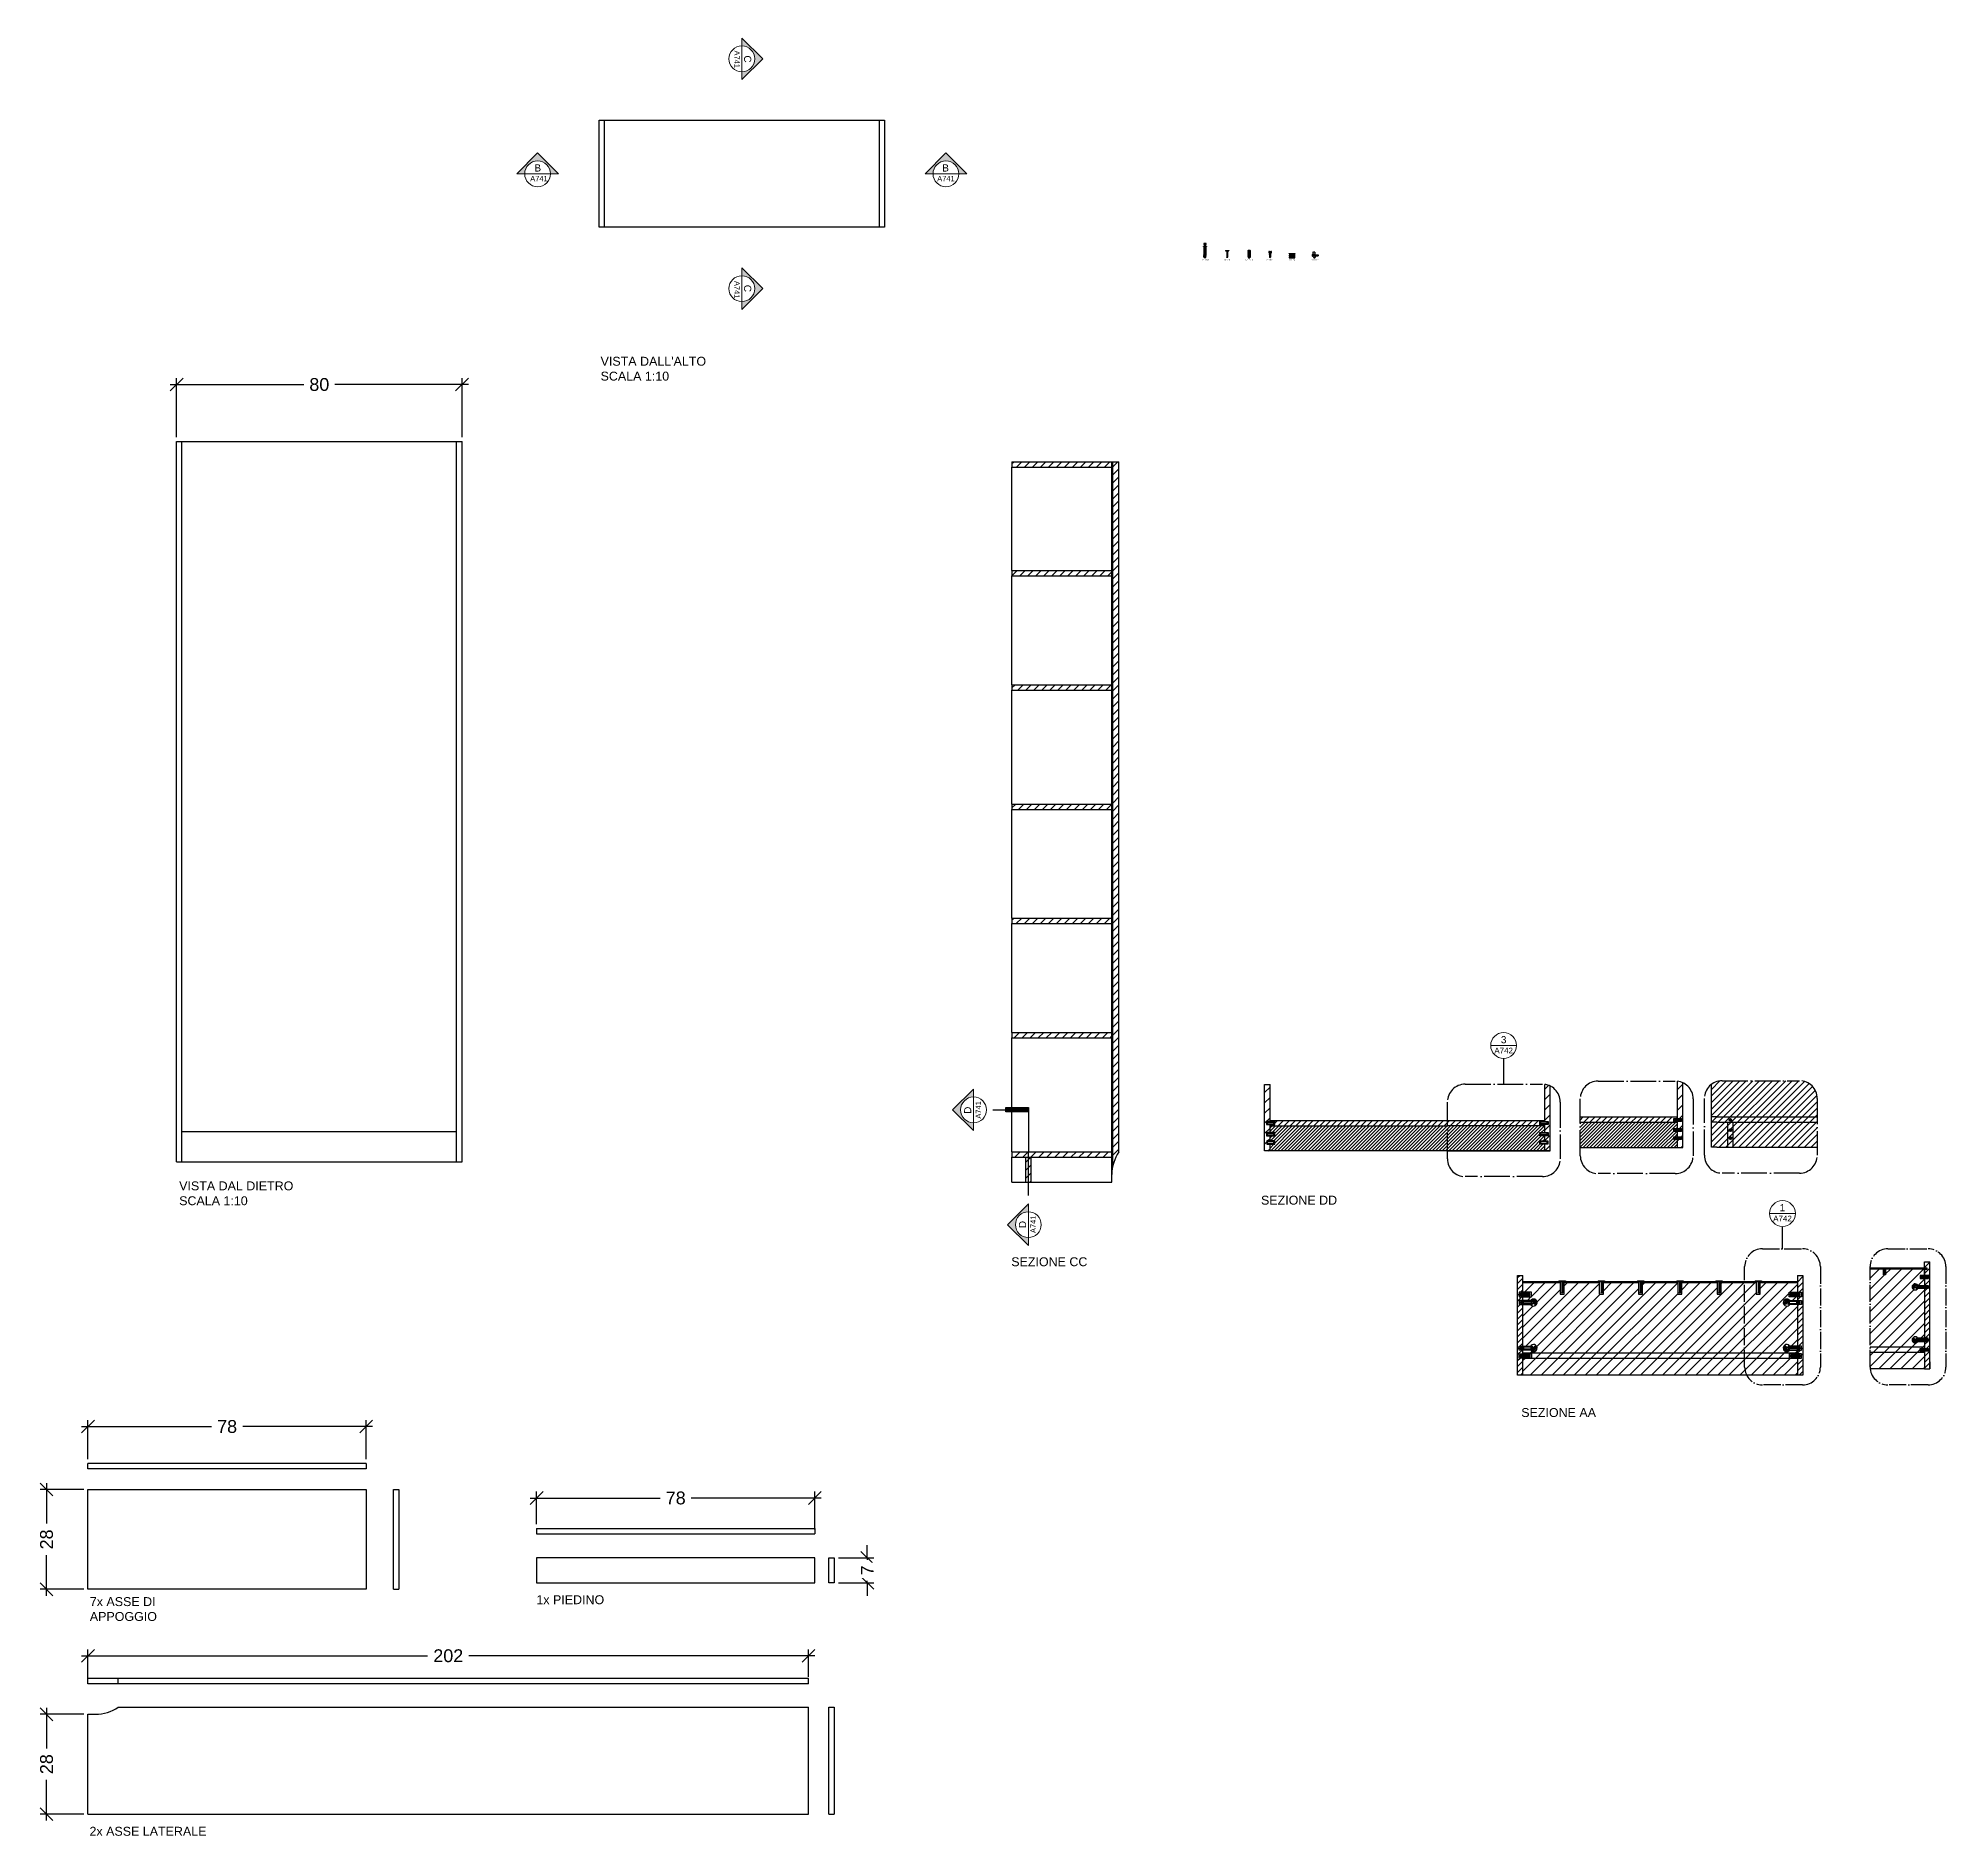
# Model space of a CAD drawing. Header units: millimetres. Extents: x 317 to 1254, y -31 to 529.
# Drawn here: x 548 to 1083, y 25 to 529 of the extents above; entities that cross this region are included whole.
import ezdxf
from ezdxf.enums import TextEntityAlignment as Align

# ---------------------------------------------------------------- set-up
doc = ezdxf.new("R2010")
doc.units = ezdxf.units.MM
doc.linetypes.add('ACAD_ISO04W100', pattern=[30, 24, -3, 0, -3])
doc.layers.add('A-ANNO-SYMB', color=202, linetype='Continuous', lineweight=18)
for name, color, linetype in [('ALTRE LINEE', 70, 'Continuous'), ('CONTRONO SEZIONI', 26, 'ACAD_ISO04W100'), ('LINEE SEZIONE', 5, 'Continuous'), ('retino dettagli', 157, 'Continuous'), ('SIMBOLI', 201, 'ACAD_ISO04W100'), ('tratteggio parte non vista', 1, 'Continuous'), ('VITI', 240, 'ACAD_ISO04W100'), ('viti sottili', 4, 'Continuous')]:
    doc.layers.add(name, color=color, linetype=linetype)
doc.styles.add('ARIAL', font='arial.ttf')
doc.styles.get("Standard").update_dxf_attribs({"font": 'arial.ttf'})
doc.dimstyles.new('TICK_36', dxfattribs={"dimtxt": 3.6, "dimasz": 3.6, "dimexe": 1.8, "dimexo": 1.2, "dimgap": 1.8, "dimtad": 0, "dimdec": 0, "dimzin": 0, "dimdsep": 46, "dimtxsty": 'ARIAL', "dimblk": 'OBLIQUE', "dimcen": 1.8, "dimdle": 1.8, "dimclrd": 3, "dimclre": 3, "dimclrt": 256, "dimadec": 0, "dimazin": 0, "dimtfac": 1, "dimtdec": 0, "dimtmove": 1, "dimatfit": 3, "dimldrblk": 'OPEN90', "dimfxl": 1, "dimtfill": 1, "dimtolj": 1, "dimtzin": 0, "dimarcsym": 0})

msp = doc.modelspace()

# ---------------------------------------------------------------- texts
at = {"attachment_point": 1}
for s, width, heights, insert, char_height in [('12x 118381', 2.0756, [0.0755], (874.01, 467.36), 0.3), ('18x 1201', 2.0756, [0.0755], (880.34, 467.36), 0.3), ('16x 101351', 2.0756, [0.0755], (886.33, 467.36), 0.3), ('2x 109041', 2.0756, [0.0755], (892.3, 467.36), 0.3), ('12x 119081', 2.0756, [0.0755], (898.43, 467.36), 0.3), ('16x 131372', 2.2341, [0.745], (904.6, 467.36), 0.3), ("VISTA DALL'ALTO\\PSCALA 1:10", 41.2234, [0], (705.56, 440), 2.5), ('VISTA DAL DIETRO\\PSCALA 1:10', 41.2234, [0], (587.42, 208.74), 2.5), ('SEZIONE DD', 41.829, [0], (890.7, 204.73), 2.5), ('SEZIONE CC', 41.829, [0], (820.69, 187.46), 2.5), ('SEZIONE AA', 72.8477, [0], (963.66, 145.17), 2.5), ('7x ASSE DI APPOGGIO ', 31.7227, [7.57], (562.37, 92.15), 2.5), ('1x PIEDINO ', 33.5765, [7.57], (687.56, 92.68), 2.5), ('2x ASSE LATERALE ', 31.7227, [7.57], (562.28, 27.74), 2.5)]:
    msp.add_mtext_dynamic_manual_height_columns(s, width=width, gutter_width=12.5, heights=heights, dxfattribs=dict(at, insert=insert, char_height=char_height))

# ---------------------------------------------------------------- blocks, each defined once
blk = doc.blocks.new('_Oblique')
at = {"color": 0, "linetype": 'ByBlock', "lineweight": -2}
blk.add_line((-0.5, -0.5), (0.5, 0.5), dxfattribs=at)
blk = doc.blocks.new('*D10')
at = {"layer": 'ALTRE LINEE', "color": 3, "lineweight": -2, "transparency": 16777216}
for p, q in [((586.71, 417.45), (586.71, 434.01)), ((666.71, 417.45), (666.71, 434.01)), ((584.91, 432.21), (622.33, 432.21)), ((668.51, 432.21), (631.08, 432.21))]:
    blk.add_line(p, q, dxfattribs=at)
at = {"layer": 'Defpoints', "color": 0, "transparency": 16777216}
for p in [(666.71, 432.21), (586.71, 416.25), (666.71, 416.25)]:
    blk.add_point(p, dxfattribs=at)
at = {"layer": 'ALTRE LINEE', "color": 3, "lineweight": -2, "transparency": 16777216, "xscale": 3.6, "yscale": 3.6, "zscale": 3.6, "rotation": 180}
blk.add_blockref('_Oblique', (586.71, 432.21), dxfattribs=at)
at = {"layer": 'ALTRE LINEE', "color": 3, "lineweight": -2, "transparency": 16777216, "xscale": 3.6, "yscale": 3.6, "zscale": 3.6}
blk.add_blockref('_Oblique', (666.71, 432.21), dxfattribs=at)
at = {"layer": 'ALTRE LINEE', "transparency": 16777216, "insert": (626.71, 432.21), "char_height": 3.6, "attachment_point": 5, "style": 'ARIAL', "bg_fill": 3, "box_fill_scale": 1.1, "bg_fill_color": 256, "bg_fill_true_color": 13158600, "bg_fill_transparency": 0}
blk.add_mtext('\\A1;80', dxfattribs=at)
blk = doc.blocks.new('_Open90')
at = {"color": 0, "linetype": 'ByBlock', "lineweight": -2}
for p, q in [((0, 0), (-1, 0)), ((-0.5, 0.5), (0, 0)), ((0, 0), (-0.5, -0.5))]:
    blk.add_line(p, q, dxfattribs=at)
blk = doc.blocks.new('*D11')
at = {"layer": 'ALTRE LINEE', "color": 3, "lineweight": -2, "transparency": 16777216}
for p, q in [((560.06, 139.99), (596.5, 139.99)), ((561.86, 130.85), (561.86, 141.79)), ((641.66, 139.99), (605.23, 139.99)), ((639.86, 130.85), (639.86, 141.79))]:
    blk.add_line(p, q, dxfattribs=at)
at = {"layer": 'Defpoints', "color": 0, "transparency": 16777216}
for p in [(639.86, 139.99), (561.86, 129.65), (639.86, 129.65)]:
    blk.add_point(p, dxfattribs=at)
at = {"layer": 'ALTRE LINEE', "color": 3, "lineweight": -2, "transparency": 16777216, "xscale": 3.6, "yscale": 3.6, "zscale": 3.6, "rotation": 180}
blk.add_blockref('_Oblique', (561.86, 139.99), dxfattribs=at)
at = {"layer": 'ALTRE LINEE', "color": 3, "lineweight": -2, "transparency": 16777216, "xscale": 3.6, "yscale": 3.6, "zscale": 3.6}
blk.add_blockref('_Oblique', (639.86, 139.99), dxfattribs=at)
at = {"layer": 'ALTRE LINEE', "transparency": 16777216, "insert": (600.86, 139.99), "char_height": 3.6, "attachment_point": 5, "style": 'ARIAL', "bg_fill": 3, "box_fill_scale": 1.1, "bg_fill_color": 256, "bg_fill_true_color": 13158600, "bg_fill_transparency": 0}
blk.add_mtext('\\A1;78', dxfattribs=at)
blk = doc.blocks.new('*D12')
at = {"layer": 'ALTRE LINEE', "color": 3, "lineweight": -2, "transparency": 16777216}
for p, q in [((550.25, 124.15), (550.25, 112.76)), ((560.66, 122.35), (548.45, 122.35)), ((550.25, 92.55), (550.25, 103.94)), ((560.66, 94.35), (548.45, 94.35))]:
    blk.add_line(p, q, dxfattribs=at)
at = {"layer": 'Defpoints', "color": 0, "transparency": 16777216}
for p in [(561.86, 122.35), (550.25, 94.35), (561.86, 94.35)]:
    blk.add_point(p, dxfattribs=at)
at = {"layer": 'ALTRE LINEE', "color": 3, "lineweight": -2, "transparency": 16777216, "xscale": 3.6, "yscale": 3.6, "zscale": 3.6}
for p, rotation in [((550.25, 122.35), 90), ((550.25, 94.35), 270)]:
    blk.add_blockref('_Oblique', p, dxfattribs=dict(at, rotation=rotation))
at = {"layer": 'ALTRE LINEE', "transparency": 16777216, "insert": (550.25, 108.35), "char_height": 3.6, "attachment_point": 5, "rotation": 90, "style": 'ARIAL', "bg_fill": 3, "box_fill_scale": 1.1, "bg_fill_color": 256, "bg_fill_true_color": 13158600, "bg_fill_transparency": 0}
blk.add_mtext('\\A1;28', dxfattribs=at)
blk = doc.blocks.new('*D13')
at = {"layer": 'ALTRE LINEE', "color": 3, "lineweight": -2, "transparency": 16777216}
for p, q in [((560.66, 59.31), (548.45, 59.31)), ((550.25, 61.11), (550.25, 49.73)), ((550.25, 29.51), (550.25, 40.9)), ((560.66, 31.31), (548.45, 31.31))]:
    blk.add_line(p, q, dxfattribs=at)
at = {"layer": 'Defpoints', "color": 0, "transparency": 16777216}
for p in [(561.86, 59.31), (550.25, 31.31), (561.86, 31.31)]:
    blk.add_point(p, dxfattribs=at)
at = {"layer": 'ALTRE LINEE', "color": 3, "lineweight": -2, "transparency": 16777216, "xscale": 3.6, "yscale": 3.6, "zscale": 3.6}
for p, rotation in [((550.25, 59.31), 90), ((550.25, 31.31), 270)]:
    blk.add_blockref('_Oblique', p, dxfattribs=dict(at, rotation=rotation))
at = {"layer": 'ALTRE LINEE', "transparency": 16777216, "insert": (550.25, 45.31), "char_height": 3.6, "attachment_point": 5, "rotation": 90, "style": 'ARIAL', "bg_fill": 3, "box_fill_scale": 1.1, "bg_fill_color": 256, "bg_fill_true_color": 13158600, "bg_fill_transparency": 0}
blk.add_mtext('\\A1;28', dxfattribs=at)
blk = doc.blocks.new('*D14')
at = {"layer": 'ALTRE LINEE', "color": 3, "lineweight": -2, "transparency": 16777216}
for p, q in [((560.06, 75.7), (657.07, 75.7)), ((561.86, 69.01), (561.86, 77.5)), ((765.66, 75.7), (668.65, 75.7)), ((763.86, 69.76), (763.86, 77.5))]:
    blk.add_line(p, q, dxfattribs=at)
at = {"layer": 'Defpoints', "color": 0, "transparency": 16777216}
for p in [(763.86, 75.7), (561.86, 67.81), (763.86, 68.56)]:
    blk.add_point(p, dxfattribs=at)
at = {"layer": 'ALTRE LINEE', "color": 3, "lineweight": -2, "transparency": 16777216, "xscale": 3.6, "yscale": 3.6, "zscale": 3.6, "rotation": 180}
blk.add_blockref('_Oblique', (561.86, 75.7), dxfattribs=at)
at = {"layer": 'ALTRE LINEE', "color": 3, "lineweight": -2, "transparency": 16777216, "xscale": 3.6, "yscale": 3.6, "zscale": 3.6}
blk.add_blockref('_Oblique', (763.86, 75.7), dxfattribs=at)
at = {"layer": 'ALTRE LINEE', "transparency": 16777216, "insert": (662.86, 75.7), "char_height": 3.6, "attachment_point": 5, "style": 'ARIAL', "bg_fill": 3, "box_fill_scale": 1.1, "bg_fill_color": 256, "bg_fill_true_color": 13158600, "bg_fill_transparency": 0}
blk.add_mtext('\\A1;202', dxfattribs=at)
blk = doc.blocks.new('*D15')
at = {"color": 3, "lineweight": -2, "transparency": 16777216}
for p, q in [((772.28, 103.16), (782.13, 103.16)), ((780.33, 103.16), (780.33, 106.76)), ((780.33, 103.16), (780.33, 102.63)), ((780.33, 96.16), (780.33, 96.7)), ((772.28, 96.16), (782.13, 96.16)), ((780.33, 96.16), (780.33, 92.56))]:
    blk.add_line(p, q, dxfattribs=at)
at = {"layer": 'Defpoints', "color": 0, "transparency": 16777216}
for p in [(771.08, 103.16), (771.08, 96.16)]:
    blk.add_point(p, dxfattribs=at)
at = {"color": 3, "lineweight": -2, "transparency": 16777216, "xscale": 3.6, "yscale": 3.6, "zscale": 3.6}
for p, rotation in [((780.33, 103.16), 270), ((780.33, 96.16), 90)]:
    blk.add_blockref('_Oblique', p, dxfattribs=dict(at, rotation=rotation))
at = {"transparency": 16777216, "insert": (780.33, 99.66), "char_height": 3.6, "attachment_point": 5, "rotation": 90, "style": 'ARIAL', "bg_fill": 3, "box_fill_scale": 1.1, "bg_fill_color": 256, "bg_fill_true_color": 13158600, "bg_fill_transparency": 0}
blk.add_mtext('\\A1;7', dxfattribs=at)
at = {"layer": 'Defpoints', "color": 0, "transparency": 16777216}
blk.add_point((780.33, 96.16), dxfattribs=at)
blk = doc.blocks.new('*D16')
at = {"layer": 'ALTRE LINEE', "color": 3, "lineweight": -2, "transparency": 16777216}
for p, q in [((685.82, 119.95), (722.25, 119.95)), ((687.62, 112.59), (687.62, 121.75)), ((767.42, 119.95), (730.99, 119.95)), ((765.62, 111.09), (765.62, 121.75))]:
    blk.add_line(p, q, dxfattribs=at)
at = {"layer": 'Defpoints', "color": 0, "transparency": 16777216}
for p in [(765.62, 119.95), (687.62, 111.39), (765.62, 109.89)]:
    blk.add_point(p, dxfattribs=at)
at = {"layer": 'ALTRE LINEE', "color": 3, "lineweight": -2, "transparency": 16777216, "xscale": 3.6, "yscale": 3.6, "zscale": 3.6, "rotation": 180}
blk.add_blockref('_Oblique', (687.62, 119.95), dxfattribs=at)
at = {"layer": 'ALTRE LINEE', "color": 3, "lineweight": -2, "transparency": 16777216, "xscale": 3.6, "yscale": 3.6, "zscale": 3.6}
blk.add_blockref('_Oblique', (765.62, 119.95), dxfattribs=at)
at = {"layer": 'ALTRE LINEE', "transparency": 16777216, "insert": (726.62, 119.95), "char_height": 3.6, "attachment_point": 5, "style": 'ARIAL', "bg_fill": 3, "box_fill_scale": 1.1, "bg_fill_color": 256, "bg_fill_true_color": 13158600, "bg_fill_transparency": 0}
blk.add_mtext('\\A1;78', dxfattribs=at)
blk = doc.blocks.new('SYMBOL')
at = {"layer": 'A-ANNO-SYMB', "linetype": 'Continuous', "lineweight": 20}
h = blk.add_hatch(color=256, dxfattribs=at)
h.dxf.hatch_style = 1
h.paths.add_polyline_path([(11.206, 4.948), (11.316, 4.948, -1), (11.678, 4.948), (11.788, 4.948), (11.497, 5.241)])
at = {"linetype": 'Continuous', "lineweight": 20}
blk.add_line((11.316, 4.948), (11.678, 4.948), dxfattribs=at)
at = {"layer": 'A-ANNO-SYMB', "linetype": 'Continuous', "lineweight": 20}
for p, q in [((11.206, 4.948), (11.497, 5.241)), ((11.788, 4.948), (11.497, 5.241)), ((11.316, 4.948), (11.206, 4.948)), ((11.678, 4.948), (11.788, 4.948))]:
    blk.add_line(p, q, dxfattribs=at)
blk.add_circle((11.497, 4.948), 0.181, dxfattribs=at)
for tag, p in [('TAVOLA', (11.497, 5.08)), ('SEZIONE', (11.497, 4.918))]:
    blk.add_attdef(tag, text='', height=0.1, dxfattribs=at).set_placement(p, align=Align.TOP_CENTER)
blk = doc.blocks.new('DETAGLI')
at = {"layer": 'A-ANNO-SYMB', "linetype": 'Continuous'}
blk.add_line((486.7, 356.2), (504.8, 356.2), dxfattribs=at)
blk.add_circle((495.7, 356.2), 9.05, dxfattribs=at)
for tag, p in [('TAVOLA', (495.7, 362.8)), ('SEZIONE', (495.7, 354.7))]:
    blk.add_attdef(tag, text='', height=5, dxfattribs=at).set_placement(p, align=Align.TOP_CENTER)

# ---------------------------------------------------------------- hatches: boundary and pattern name
h = msp.add_hatch()
h.set_pattern_fill('ANSI31', color=256, scale=0.5)
h.paths.add_polyline_path([(848.88, 217.05), (820.88, 217.05), (820.88, 215.55), (848.88, 215.55)])
h.paths.add_polyline_path([(826.21, 215.55), (824.71, 215.55), (824.71, 208.55), (826.21, 208.55)])
edge = h.paths.add_edge_path()
edge.add_line((850.88, 410.55), (849.18, 410.55))
edge.add_line((849.18, 410.55), (849.18, 213.17))
edge.add_arc((860.44, 210.55), 11.57, 145.7964, 166.9098, ccw=False)
edge.add_line((850.88, 217.05), (850.88, 410.55))
h.paths.add_polyline_path([(848.88, 250.55), (820.88, 250.55), (820.88, 249.05), (848.88, 249.05)])
h.paths.add_polyline_path([(848.88, 282.55), (820.88, 282.55), (820.88, 281.05), (848.88, 281.05)])
h.paths.add_polyline_path([(848.88, 314.55), (820.88, 314.55), (820.88, 313.05), (848.88, 313.05)])
h.paths.add_polyline_path([(848.88, 348.05), (820.88, 348.05), (820.88, 346.55), (848.88, 346.55)])
h.paths.add_polyline_path([(848.88, 380.05), (820.88, 380.05), (820.88, 378.55), (848.88, 378.55)])
h.paths.add_polyline_path([(848.88, 410.55), (820.88, 410.55), (820.88, 409.05), (848.88, 409.05)])
at = {"layer": 'retino dettagli'}
h = msp.add_hatch(dxfattribs=at)
h.set_pattern_fill('ANSI31', color=256, scale=0.64)
h.paths.add_polyline_path([(893.23, 235.96), (891.73, 235.96), (891.73, 217.34), (893.23, 217.34), (893.23, 219.18), (892.3, 219.18), (892.3, 220.08), (893.23, 220.08), (893.23, 221.54), (893.23, 221.54), (892.29, 221.54), (892.29, 222.45), (893.23, 222.45), (893.23, 224.67), (892.29, 224.67), (892.29, 225.58), (893.23, 225.58)])
h.paths.add_polyline_path([(971.73, 235.52, 0.078698), (970.23, 235.96), (970.23, 225.58), (971.17, 225.58), (971.17, 224.67), (970.23, 224.67), (970.23, 222.45), (970.23, 222.45), (971.17, 222.45), (971.17, 221.54), (970.23, 221.54), (970.23, 220.08), (971.16, 220.08), (971.16, 219.18), (970.23, 219.18), (970.23, 217.34), (971.73, 217.34)])
h = msp.add_hatch(dxfattribs=at)
h.set_pattern_fill('ANSI31', color=256, scale=0.64)
h.paths.add_polyline_path([(1009, 236.4, 0.078698), (1007.5, 236.84), (1007.5, 226.4), (1008.57, 226.4), (1008.57, 225.58), (1007.5, 225.58), (1007.5, 225.22), (1007.5, 223.54), (1008.57, 223.54), (1008.57, 222.72), (1007.5, 222.72), (1007.5, 221.29), (1008.57, 221.29), (1008.57, 220.47), (1007.5, 220.47), (1007.5, 218.22), (1009, 218.22)])
h = msp.add_hatch(dxfattribs=at)
h.set_pattern_fill('ANSI31', color=256, scale=0.41)
edge = h.paths.add_edge_path()
edge.add_arc((1041.64, 231.98), 5, 0, 90)
edge.add_line((1041.64, 236.98), (1020, 236.98))
edge.add_arc((1020, 231.98), 5, 90, 127.6713)
edge.add_line((1016.95, 235.93), (1016.95, 226.82))
edge.add_line((1016.95, 226.82), (1018.45, 226.82))
edge.add_line((1018.45, 226.82), (1046.64, 226.82))
edge.add_line((1046.64, 226.82), (1046.64, 231.98))
h.paths.add_polyline_path([(1021.55, 225.32), (1018.45, 225.32), (1016.95, 225.32), (1016.95, 218.32), (1018.45, 218.32), (1021.55, 218.32)])
h.paths.add_polyline_path([(1046.64, 225.32), (1023.05, 225.32), (1023.05, 218.32), (1046.64, 218.32)])
h.paths.add_polyline_path([(1046.64, 226.82), (1018.45, 226.82), (1016.95, 226.82), (1016.95, 225.32), (1018.45, 225.32), (1021.55, 225.32), (1046.64, 225.32)])
edge = h.paths.add_edge_path(flags=16)
edge.add_arc((1019.83, 225.99), 0.259, 0, 360)
h.paths.add_polyline_path([(1023.05, 225.32), (1021.55, 225.32), (1021.55, 218.32), (1023.05, 218.32)])
edge = h.paths.add_edge_path(flags=16)
edge.add_arc((1022.3, 223.13), 0.356, 0, 360)
edge = h.paths.add_edge_path(flags=16)
edge.add_arc((1022.3, 220.88), 0.356, 0, 360)
h = msp.add_hatch(dxfattribs=at)
h.set_pattern_fill('ANSI31', color=256, scale=0.37)
h.paths.add_polyline_path([(942.94, 225.84), (893.23, 225.84), (893.23, 225.58), (894.61, 225.58), (894.61, 224.67), (893.23, 224.67), (893.23, 224.34), (942.94, 224.34)])
h.paths.add_polyline_path([(968.86, 225.58), (970.23, 225.58), (970.23, 225.84), (942.94, 225.84), (942.94, 224.34), (970.23, 224.34), (970.23, 224.67), (968.86, 224.67)])
h = msp.add_hatch(dxfattribs=at)
h.set_pattern_fill('ANSI31', color=256, scale=0.37)
h.paths.add_polyline_path([(1006.41, 226.4), (1007.5, 226.4), (1007.5, 226.72), (980.21, 226.72), (980.21, 225.22), (1007.5, 225.22), (1007.5, 225.58), (1006.41, 225.58)])
h = msp.add_hatch(dxfattribs=at)
h.set_pattern_fill('ANSI31', color=256, scale=0.21)
h.paths.add_polyline_path([(1007.5, 222.72), (1006.41, 222.72), (1006.41, 223.54), (1007.5, 223.54), (1007.5, 225.22), (980.21, 225.22), (980.21, 218.22), (1007.5, 218.22), (1007.5, 220.47), (1006.41, 220.47), (1006.41, 221.29), (1007.5, 221.29)])
h = msp.add_hatch(dxfattribs=at)
h.set_pattern_fill('ANSI31', color=256, scale=0.21)
h.paths.add_polyline_path([(942.94, 224.34), (893.23, 224.34), (893.23, 222.45), (894.61, 222.45), (894.61, 221.54), (893.23, 221.54), (893.23, 220.08), (894.62, 220.08), (894.62, 219.18), (893.23, 219.18), (893.23, 217.34), (920.52, 217.34), (942.94, 217.34)])
h.paths.add_polyline_path([(968.86, 222.45), (970.23, 222.45), (970.23, 224.34), (942.94, 224.34), (942.94, 217.34), (970.23, 217.34), (970.23, 219.18), (968.85, 219.18), (968.85, 220.08), (970.23, 220.08), (970.23, 221.54), (968.86, 221.54)])
h = msp.add_hatch(dxfattribs=at)
h.set_pattern_fill('ANSI31', color=256, scale=0.37)
h.paths.add_polyline_path([(964.11, 182.39), (962.61, 182.39), (962.61, 154.39), (964.11, 154.39), (964.11, 159.22), (963.05, 159.22), (963.05, 160.36), (964.11, 160.36), (964.11, 161.46), (963.05, 161.46), (963.05, 162.52), (964.11, 162.52), (964.11, 174.26), (963.05, 174.26), (963.05, 175.33), (964.11, 175.33), (964.11, 176.35), (963.05, 176.35), (963.05, 177.66), (964.11, 177.66)])
h.paths.add_polyline_path([(1042.61, 182.39), (1041.11, 182.39), (1041.11, 177.66), (1042.18, 177.66), (1042.18, 176.35), (1041.11, 176.35), (1041.11, 175.33), (1042.18, 175.33), (1042.18, 174.26), (1041.11, 174.26), (1041.11, 162.52), (1042.18, 162.52), (1042.18, 161.46), (1041.11, 161.46), (1041.11, 160.36), (1042.18, 160.36), (1042.18, 159.22), (1041.11, 159.22), (1041.11, 154.39), (1042.61, 154.39)])
h = msp.add_hatch(dxfattribs=at)
h.set_pattern_fill('ANSI31', color=256, scale=0.69)
h.paths.add_polyline_path([(1076.71, 178.7), (1074.8, 178.7, -3.539814), (1074.81, 179.59), (1076.71, 179.59), (1076.71, 181.56), (1075.54, 181.56), (1075.54, 182.37), (1076.71, 182.37), (1076.71, 184.15), (1065.8, 184.15), (1065.8, 182.5), (1065.24, 182.5), (1065.24, 184.15), (1061.47, 184.15), (1061.47, 162.25), (1076.71, 162.25), (1076.71, 163.87), (1074.81, 163.87, -3.539814), (1074.8, 164.77), (1076.71, 164.77)])
h.paths.add_polyline_path([(1075.54, 161.91), (1076.71, 161.91), (1076.71, 162.25), (1061.47, 162.25), (1061.47, 160.75), (1076.71, 160.75), (1076.71, 161.09), (1075.54, 161.09)])
h.paths.add_polyline_path([(1076.71, 160.75), (1061.47, 160.75), (1061.47, 156.68, 0.026532), (1061.5, 156.15), (1076.71, 156.15)])
h = msp.add_hatch(dxfattribs=at)
h.set_pattern_fill('ANSI31', color=256, scale=0.37)
h.paths.add_polyline_path([(1078.21, 184.15), (1078.21, 186.15), (1076.71, 186.15), (1076.71, 184.45), (1077.46, 184.45), (1077.46, 184.15), (1076.71, 184.15), (1076.71, 182.37), (1077.8, 182.37), (1077.8, 181.56), (1076.71, 181.56), (1076.71, 179.59), (1077.71, 179.59), (1077.71, 178.7), (1076.71, 178.7), (1076.71, 164.77), (1077.71, 164.77), (1077.71, 163.87), (1076.71, 163.87), (1076.71, 161.91), (1077.8, 161.91), (1077.8, 161.09), (1076.71, 161.09), (1076.71, 156.15), (1078.21, 156.15)])
h = msp.add_hatch(dxfattribs=at)
h.set_pattern_fill('ANSI31', color=256, scale=0.69)
h.paths.add_polyline_path([(1026.29, 180.36), (1019.68, 180.36), (1019.68, 177.13), (1018.54, 177.13), (1018.54, 180.36), (1008.68, 180.36), (1008.68, 177.13), (1007.54, 177.13), (1007.54, 180.36), (997.68, 180.36), (997.68, 177.13), (996.54, 177.13), (996.54, 180.36), (986.68, 180.36), (986.68, 177.13), (985.54, 177.13), (985.54, 180.36), (975.68, 180.36), (975.68, 177.13), (974.54, 177.13), (974.54, 180.36), (964.11, 180.36), (964.11, 177.66), (966.49, 177.66), (966.49, 176.35), (964.11, 176.35), (964.11, 175.33), (966.32, 175.33, -3.374678), (966.28, 174.26), (964.11, 174.26), (964.11, 162.52), (966.28, 162.52, -3.374678), (966.32, 161.46), (964.11, 161.46), (964.11, 160.55), (1026.29, 160.55)])
h.paths.add_polyline_path([(1026.29, 159.05), (964.11, 159.05), (964.11, 154.39), (1026.84, 154.39, -0.119091), (1026.29, 156.68)])
h.paths.add_polyline_path([(1026.29, 160.55), (964.11, 160.55), (964.11, 160.36), (966.49, 160.36), (966.49, 159.22), (964.11, 159.22), (964.11, 159.05), (1026.29, 159.05)])
h.paths.add_polyline_path([(1041.11, 159.05), (1026.29, 159.05), (1026.29, 156.68, 0.119091), (1026.84, 154.39), (1041.11, 154.39)])
h.paths.add_polyline_path([(1038.74, 160.36), (1041.11, 160.36), (1041.11, 160.55), (1026.29, 160.55), (1026.29, 159.05), (1041.11, 159.05), (1041.11, 159.22), (1038.74, 159.22)])
h.paths.add_polyline_path([(1041.11, 174.26), (1038.95, 174.26, -3.374678), (1038.91, 175.33), (1041.11, 175.33), (1041.11, 176.35), (1038.74, 176.35), (1038.74, 177.66), (1041.11, 177.66), (1041.11, 180.36), (1030.68, 180.36), (1030.68, 177.13), (1029.54, 177.13), (1029.54, 180.36), (1026.29, 180.36), (1026.29, 160.55), (1041.11, 160.55), (1041.11, 161.46), (1038.91, 161.46, -3.374678), (1038.95, 162.52), (1041.11, 162.52)])
at = {"layer": 'SIMBOLI'}
h = msp.add_hatch(color=256, dxfattribs=at)
h.dxf.hatch_style = 1
h.paths.add_polyline_path([(822.71, 229.43), (819.21, 229.43), (819.21, 228.8), (822.71, 228.8)])
h.paths.add_polyline_path([(825.48, 229.43), (822.71, 229.43), (822.71, 228.8), (825.48, 228.8)])
h.paths.add_polyline_path([(825.48, 228.8), (822.71, 228.8), (822.71, 228.21), (825.48, 228.21)])
h.paths.add_polyline_path([(822.71, 228.8), (819.21, 228.8), (819.21, 228.21), (822.71, 228.21)])
at = {"layer": 'viti sottili'}
h = msp.add_hatch(dxfattribs=at)
h.set_pattern_fill('ANSI31', color=256, scale=0.007882, angle=270)
h.set_pattern_definition([(315, (1189.1302, 772.349845), (0.0176947555, 0.0176947555), [])])
h.paths.add_polyline_path([(1074.08, 179.86, 0.294676), (1073.43, 179.45), (1073.63, 179.36, -0.085849), (1073.91, 179.46), (1073.91, 179.49), (1073.8, 179.49), (1073.8, 179.71), (1074.36, 179.71), (1074.36, 179.49), (1074.25, 179.49), (1074.25, 179.46, -0.084542), (1074.53, 179.36, -0.094878), (1074.51, 178.83), (1074.71, 178.83, 0.559973)])
h = msp.add_hatch(dxfattribs=at)
h.set_pattern_fill('ANSI31', color=256, scale=0.007882, angle=270)
h.set_pattern_definition([(315, (1189.1302, 775.506735), (0.0176947555, 0.0176947555), [])])
h.paths.add_polyline_path([(1074.08, 163.6, -0.294676), (1073.43, 164.02), (1073.63, 164.11, 0.085849), (1073.91, 164), (1073.91, 163.97), (1073.8, 163.97), (1073.8, 163.76), (1074.36, 163.76), (1074.36, 163.97), (1074.25, 163.97), (1074.25, 164, 0.084542), (1074.53, 164.11, 0.094878), (1074.51, 164.63), (1074.71, 164.63, -0.559973)])

# ---------------------------------------------------------------- linework, layer by layer
at = {"layer": 'ALTRE LINEE'}
for p, q in [((705.14, 506.33), (785.14, 506.33)), ((705.14, 476.33), (705.14, 506.33)), ((706.64, 476.33), (706.64, 506.33)), ((783.64, 506.33), (783.64, 476.33)), ((785.14, 506.33), (785.14, 476.33)), ((785.14, 476.33), (705.14, 476.33)), ((586.71, 416.25), (666.71, 416.25)), ((586.71, 214.25), (586.71, 416.25)), ((588.21, 214.25), (588.21, 416.25)), ((665.21, 214.25), (665.21, 416.25)), ((666.71, 214.25), (666.71, 416.25)), ((820.88, 380.05), (820.88, 409.05)), ((820.88, 348.05), (820.88, 378.6)), ((820.88, 314.55), (820.88, 346.55)), ((820.88, 282.55), (820.88, 313.05)), ((820.88, 250.55), (820.88, 281.05)), ((820.88, 217.05), (820.88, 249.05)), ((1007.5, 226.4), (1007.5, 226.26)), ((1007.5, 225.58), (1007.5, 225.7)), ((588.21, 222.75), (665.21, 222.75)), ((1007.5, 223.54), (1007.5, 223.4)), ((1007.5, 222.72), (1007.5, 222.84)), ((1007.5, 221.29), (1007.5, 221.15)), ((1007.5, 220.47), (1007.5, 220.59)), ((586.71, 214.25), (666.71, 214.25)), ((820.88, 208.55), (820.88, 215.55)), ((820.88, 208.55), (824.71, 208.55)), ((826.21, 208.55), (848.88, 208.55)), ((1076.71, 182.37), (1076.71, 182.25)), ((1076.71, 181.56), (1076.71, 181.69)), ((1076.71, 179.59), (1076.71, 179.52)), ((1076.71, 178.79), (1076.71, 178.7)), ((1076.71, 164.67), (1076.71, 164.77)), ((1076.71, 163.87), (1076.71, 163.95)), ((1076.71, 161.91), (1076.71, 161.78)), ((1076.71, 161.09), (1076.71, 161.21)), ((639.86, 129.65), (561.86, 129.65)), ((561.86, 128.15), (561.86, 129.65)), ((639.86, 129.65), (639.86, 128.15)), ((639.86, 128.15), (561.86, 128.15)), ((561.86, 122.35), (639.86, 122.35)), ((561.86, 94.35), (561.86, 122.35)), ((639.86, 122.35), (639.86, 94.35)), ((647.46, 94.35), (647.46, 122.35)), ((647.46, 122.35), (648.96, 122.35)), ((648.96, 122.35), (648.96, 94.35)), ((687.62, 111.39), (765.62, 111.39)), ((687.62, 111.39), (687.62, 109.89)), ((687.62, 109.89), (765.62, 109.89)), ((765.62, 111.39), (765.62, 109.89)), ((687.62, 103.16), (687.62, 96.16)), ((765.62, 103.16), (687.62, 103.16)), ((765.62, 96.16), (765.62, 103.16)), ((769.58, 96.16), (769.58, 103.16)), ((769.58, 103.16), (771.08, 103.16)), ((771.08, 103.16), (771.08, 96.16)), ((639.86, 94.35), (561.86, 94.35)), ((647.46, 94.35), (648.96, 94.35)), ((687.62, 96.16), (765.62, 96.16)), ((771.08, 96.16), (769.58, 96.16)), ((763.86, 69.31), (561.86, 69.31)), ((561.86, 67.81), (561.86, 69.31)), ((763.86, 67.81), (561.86, 67.81)), ((570.36, 67.81), (570.36, 69.31)), ((763.86, 67.81), (763.86, 69.31)), ((561.86, 31.31), (561.86, 59.31)), ((561.86, 59.31), (563.98, 59.31)), ((570.36, 61.31), (763.86, 61.31)), ((763.86, 31.31), (763.86, 61.31)), ((769.58, 31.31), (769.58, 61.31)), ((769.58, 61.31), (771.08, 61.31)), ((771.08, 61.31), (771.08, 31.31)), ((561.86, 31.31), (763.86, 31.31)), ((769.58, 31.31), (771.08, 31.31))]:
    msp.add_line(p, q, dxfattribs=at)
msp.add_arc((563.86, 70.88), 11.57, 270.5699, 304.2036, dxfattribs=at)
at = {"layer": 'CONTRONO SEZIONI', "ltscale": 0.3}
for points in [[(947.94, 236), (969.58, 236)], [(985.21, 236.88), (1006.85, 236.88)], [(1020, 236.98), (1041.64, 236.98)], [(942.94, 215.08), (942.94, 231)], [(974.58, 231), (974.58, 215.08)], [(980.21, 215.96), (980.21, 231.88)], [(1011.85, 231.88), (1011.85, 215.96)], [(1015, 216.06), (1015, 231.98)], [(1046.64, 231.98), (1046.64, 216.06)], [(969.58, 210.08), (947.94, 210.08)], [(1006.85, 210.96), (985.21, 210.96)], [(1041.64, 211.06), (1020, 211.06)]]:
    msp.add_lwpolyline(points, dxfattribs=at)
at = {"layer": 'CONTRONO SEZIONI', "ltscale": 0.2}
for points in [[(1031.29, 189.84), (1042.52, 189.84)], [(1066.47, 189.84), (1077.69, 189.84)], [(1026.29, 156.68), (1026.29, 184.84)], [(1047.52, 184.84), (1047.52, 156.68)], [(1061.47, 156.68), (1061.47, 184.84)], [(1082.69, 184.84), (1082.69, 156.68)], [(1042.52, 151.68), (1031.29, 151.68)], [(1077.69, 151.68), (1066.47, 151.68)]]:
    msp.add_lwpolyline(points, dxfattribs=at)
at = {"layer": 'CONTRONO SEZIONI', "ltscale": 0.3}
for centre, start, end in [((947.94, 231), 90, 180), ((969.58, 231), 0, 90), ((985.21, 231.88), 90, 180), ((1006.85, 231.88), 0, 90), ((1020, 231.98), 90, 180), ((1041.64, 231.98), 0, 90), ((947.94, 215.08), 180, 270), ((969.58, 215.08), 270, 0), ((985.21, 215.96), 180, 270), ((1006.85, 215.96), 270, 0), ((1020, 216.06), 180, 270), ((1041.64, 216.06), 270, 0)]:
    msp.add_arc(centre, 5, start, end, dxfattribs=at)
at = {"layer": 'CONTRONO SEZIONI', "ltscale": 0.2}
for centre, start, end in [((1031.29, 184.84), 90, 180), ((1042.52, 184.84), 0, 90), ((1066.47, 184.84), 90, 180), ((1077.69, 184.84), 0, 90), ((1031.29, 156.68), 180, 270), ((1042.52, 156.68), 270, 0), ((1066.47, 156.68), 180, 270), ((1077.69, 156.68), 270, 0)]:
    msp.add_arc(centre, 5, start, end, dxfattribs=at)
at = {"layer": 'LINEE SEZIONE'}
for p, q in [((820.88, 410.55), (850.88, 410.55)), ((820.88, 410.55), (820.88, 409.05)), ((820.88, 409.05), (848.88, 409.05)), ((848.88, 208.55), (848.88, 410.55)), ((849.18, 213.17), (849.18, 410.55)), ((850.88, 217.05), (850.88, 410.55)), ((820.88, 380.05), (848.88, 380.05)), ((820.88, 380.05), (820.88, 378.55)), ((820.88, 378.55), (848.88, 378.55)), ((820.88, 348.05), (848.88, 348.05)), ((820.88, 348.05), (820.88, 346.55)), ((820.88, 346.55), (848.88, 346.55)), ((820.88, 314.55), (848.88, 314.55)), ((820.88, 314.55), (820.88, 313.05)), ((820.88, 313.05), (848.88, 313.05)), ((820.88, 282.55), (848.88, 282.55)), ((820.88, 282.55), (820.88, 281.05)), ((820.88, 281.05), (848.88, 281.05)), ((820.88, 250.55), (848.88, 250.55)), ((820.88, 250.55), (820.88, 249.05)), ((820.88, 249.05), (848.88, 249.05)), ((891.73, 217.34), (891.73, 235.96)), ((893.23, 225.58), (893.23, 235.96)), ((970.23, 225.58), (970.23, 235.96)), ((971.73, 217.34), (971.73, 235.52)), ((1007.5, 226.4), (1007.5, 236.84)), ((1009, 218.22), (1009, 236.4)), ((1016.95, 218.32), (1016.95, 235.93)), ((893.23, 225.84), (970.23, 225.84)), ((893.23, 222.45), (893.23, 224.67)), ((970.23, 222.45), (970.23, 224.67)), ((1007.5, 226.72), (980.21, 226.72)), ((1007.5, 225.22), (980.21, 225.22)), ((1007.5, 225.22), (1007.5, 225.58)), ((1007.5, 223.54), (1007.5, 225.22)), ((893.23, 224.34), (942.94, 224.34)), ((893.23, 220.08), (893.23, 221.54)), ((970.23, 224.34), (942.94, 224.34)), ((970.23, 220.08), (970.23, 221.54)), ((1007.5, 221.29), (1007.5, 222.72)), ((1007.5, 218.22), (1007.5, 220.47)), ((820.88, 217.05), (848.88, 217.05)), ((820.88, 217.05), (820.88, 215.55)), ((820.88, 215.55), (848.88, 215.55)), ((820.88, 215.55), (825.48, 215.55)), ((824.71, 215.55), (824.71, 208.55)), ((826.21, 215.55), (826.21, 208.55)), ((971.73, 217.34), (891.73, 217.34)), ((893.23, 217.34), (891.73, 217.34)), ((893.23, 217.34), (893.23, 219.18)), ((920.52, 217.34), (893.23, 217.34)), ((942.94, 217.34), (970.23, 217.34)), ((970.23, 217.34), (970.23, 219.18)), ((970.23, 217.34), (971.73, 217.34)), ((980.21, 218.22), (1007.5, 218.22)), ((1007.5, 218.22), (1009, 218.22)), ((1018.45, 218.32), (1016.95, 218.32)), ((1018.45, 218.32), (1046.64, 218.32)), ((848.88, 208.55), (848.88, 210.66)), ((824.71, 208.55), (826.21, 208.55)), ((962.61, 154.39), (962.61, 182.39)), ((962.61, 182.39), (964.11, 182.39)), ((964.11, 177.66), (964.11, 182.39)), ((1041.11, 182.39), (1041.11, 177.66)), ((1041.11, 182.39), (1042.61, 182.39)), ((1042.61, 182.39), (1042.61, 154.39)), ((1065.01, 184.45), (1061.47, 184.45)), ((1065.24, 184.15), (1061.47, 184.15)), ((1076.71, 184.15), (1065.8, 184.15)), ((1076.71, 184.45), (1066.01, 184.45)), ((1076.71, 184.45), (1076.71, 186.15)), ((1076.71, 186.15), (1078.21, 186.15)), ((1077.46, 184.45), (1076.71, 184.45)), ((1076.71, 184.15), (1076.71, 182.37)), ((1076.71, 184.15), (1077.46, 184.15)), ((1076.71, 182.45), (1076.71, 184.15)), ((1077.46, 184.15), (1077.46, 184.45)), ((1078.21, 184.15), (1078.21, 186.15)), ((1078.21, 156.15), (1078.21, 184.15)), ((964.11, 180.66), (974.54, 180.66)), ((964.11, 180.36), (974.54, 180.36)), ((975.68, 180.66), (985.54, 180.66)), ((975.68, 180.36), (985.54, 180.36)), ((986.68, 180.66), (996.54, 180.66)), ((986.68, 180.36), (996.54, 180.36)), ((997.68, 180.66), (1007.54, 180.66)), ((997.68, 180.36), (1007.54, 180.36)), ((1008.68, 180.66), (1018.54, 180.66)), ((1008.68, 180.36), (1018.54, 180.36)), ((1019.68, 180.66), (1029.54, 180.66)), ((1019.68, 180.36), (1029.54, 180.36)), ((1030.68, 180.66), (1041.11, 180.66)), ((1030.68, 180.36), (1041.11, 180.36)), ((1076.71, 181.56), (1076.71, 179.59)), ((1076.71, 181.56), (1076.71, 179.59)), ((1076.71, 178.7), (1076.71, 164.77)), ((1076.71, 178.7), (1076.71, 164.77)), ((964.11, 175.33), (964.11, 176.35)), ((964.11, 162.52), (964.11, 174.26)), ((1041.11, 176.35), (1041.11, 175.33)), ((1041.11, 174.26), (1041.11, 162.52)), ((964.11, 160.36), (964.11, 161.46)), ((1041.11, 161.46), (1041.11, 160.36)), ((1076.71, 163.87), (1076.71, 161.91)), ((1076.71, 163.87), (1076.71, 161.91)), ((1076.71, 161.09), (1076.71, 156.15)), ((964.11, 154.39), (964.11, 159.22)), ((1041.11, 159.22), (1041.11, 154.39)), ((1076.71, 156.15), (1061.47, 156.15)), ((1076.71, 156.15), (1078.21, 156.15)), ((1078.21, 158.15), (1078.21, 156.15)), ((1042.61, 154.39), (962.61, 154.39))]:
    msp.add_line(p, q, dxfattribs=at)
for points in [[(894.61, 225.58), (892.29, 225.58), (892.29, 224.67), (894.61, 224.67)], [(968.86, 225.58), (971.17, 225.58), (971.17, 224.67), (968.86, 224.67)], [(1006.41, 226.4), (1008.57, 226.4), (1008.57, 225.58), (1006.41, 225.58)], [(894.61, 222.45), (892.29, 222.45), (892.29, 221.54), (894.61, 221.54)], [(894.62, 220.08), (892.3, 220.08), (892.3, 219.18), (894.62, 219.18)], [(968.85, 220.08), (971.16, 220.08), (971.16, 219.18), (968.85, 219.18)], [(968.86, 222.45), (971.17, 222.45), (971.17, 221.54), (968.86, 221.54)], [(1006.41, 223.54), (1008.57, 223.54), (1008.57, 222.72), (1006.41, 222.72)], [(1006.41, 221.29), (1008.57, 221.29), (1008.57, 220.47), (1006.41, 220.47)], [(1075.54, 181.56), (1077.8, 181.56), (1077.8, 182.37), (1075.54, 182.37)], [(966.49, 177.66), (963.05, 177.66), (963.05, 176.35), (966.49, 176.35)], [(1038.74, 177.66), (1042.18, 177.66), (1042.18, 176.35), (1038.74, 176.35)], [(1075.54, 161.91), (1077.8, 161.91), (1077.8, 161.09), (1075.54, 161.09)], [(966.49, 159.22), (963.05, 159.22), (963.05, 160.36), (966.49, 160.36)], [(1038.74, 159.22), (1042.18, 159.22), (1042.18, 160.36), (1038.74, 160.36)]]:
    msp.add_lwpolyline(points, close=True, dxfattribs=at)
for points in [[(1065.8, 184.45), (1065.8, 182.5), (1065.24, 182.5), (1065.24, 184.45)], [(974.54, 180.66), (974.54, 177.13), (975.68, 177.13), (975.68, 180.66)], [(985.54, 180.66), (985.54, 177.13), (986.68, 177.13), (986.68, 180.66)], [(996.54, 180.66), (996.54, 177.13), (997.68, 177.13), (997.68, 180.66)], [(1007.54, 180.66), (1007.54, 177.13), (1008.68, 177.13), (1008.68, 180.66)], [(1018.54, 180.66), (1018.54, 177.13), (1019.68, 177.13), (1019.68, 180.66)], [(1029.54, 180.66), (1029.54, 177.13), (1030.68, 177.13), (1030.68, 180.66)], [(1074.81, 179.59), (1077.71, 179.59), (1077.71, 178.7), (1074.8, 178.7)], [(966.32, 175.33), (963.05, 175.33), (963.05, 174.26), (966.28, 174.26)], [(1038.91, 175.33), (1042.18, 175.33), (1042.18, 174.26), (1038.95, 174.26)], [(966.32, 161.46), (963.05, 161.46), (963.05, 162.52), (966.28, 162.52)], [(1038.91, 161.46), (1042.18, 161.46), (1042.18, 162.52), (1038.95, 162.52)], [(1074.81, 163.87), (1077.71, 163.87), (1077.71, 164.77), (1074.8, 164.77)]]:
    msp.add_lwpolyline(points, dxfattribs=at)
for centre, radius, start, end in [((860.44, 210.55), 11.57, 145.7964, 179.4301), ((1074.08, 179.15), 0.856, 30.9772, 327.8771), ((967.12, 174.77), 0.982, 210.9626, 144.9392), ((1038.11, 174.77), 0.982, 35.0608, 329.0374), ((967.12, 162.02), 0.982, 215.0608, 149.0374), ((1038.11, 162.02), 0.982, 30.9626, 324.9392), ((1074.08, 164.31), 0.856, 32.1229, 329.0228)]:
    msp.add_arc(centre, radius, start, end, dxfattribs=at)
at = {"layer": 'retino dettagli'}
msp.add_line((891.73, 235.96), (893.23, 235.96), dxfattribs=at)
at = {"layer": 'SIMBOLI'}
for p, q in [((958.76, 236), (958.76, 243.15)), ((815.57, 228.8), (819.21, 228.8)), ((825.48, 228.8), (825.47, 200.09)), ((1036.9, 189.84), (1036.9, 195.93))]:
    msp.add_line(p, q, dxfattribs=at)
msp.add_lwpolyline([(825.48, 228.21), (819.21, 228.21), (819.21, 229.43), (825.48, 229.43)], close=True, dxfattribs=at)
at = {"layer": 'tratteggio parte non vista'}
for p, q in [((1018.45, 226.82), (1016.95, 226.82)), ((1018.45, 225.32), (1016.95, 225.32)), ((1018.45, 226.82), (1046.64, 226.82)), ((1018.45, 225.32), (1046.64, 225.32)), ((1021.55, 218.32), (1021.55, 225.32)), ((1023.05, 218.32), (1023.05, 225.32)), ((1041.11, 160.55), (964.11, 160.55)), ((1076.71, 162.25), (1061.47, 162.25)), ((1076.71, 160.75), (1061.47, 160.75)), ((1041.11, 159.05), (964.11, 159.05))]:
    msp.add_line(p, q, dxfattribs=at)
at = {"layer": 'VITI'}
for p, q in [((874.62, 471.03), (875.39, 471.03)), ((874.62, 470.94), (874.62, 471.03)), ((875.39, 470.94), (874.62, 470.94)), ((875.39, 471.03), (875.39, 470.94)), ((874.7, 468.58), (875.23, 468.72)), ((874.7, 468.53), (874.7, 468.58)), ((874.7, 468.42), (875.23, 468.56)), ((874.7, 468.53), (874.75, 468.53)), ((874.7, 468.37), (874.7, 468.42)), ((874.7, 468.27), (875.23, 468.42)), ((874.7, 468.37), (874.75, 468.37)), ((874.7, 468.13), (875.23, 468.28)), ((874.7, 468.22), (874.7, 468.27)), ((874.7, 468.22), (874.75, 468.22)), ((874.7, 467.99), (875.23, 468.14)), ((874.7, 468.08), (874.7, 468.13)), ((874.7, 468.08), (874.75, 468.08)), ((874.7, 467.94), (874.7, 467.99)), ((874.7, 467.94), (874.75, 467.94)), ((875.28, 468.67), (874.75, 468.53)), ((875.28, 468.51), (874.75, 468.37)), ((875.28, 468.37), (874.75, 468.22)), ((875.28, 468.23), (874.75, 468.08)), ((875.28, 468.09), (874.75, 467.94)), ((874.78, 468.74), (874.78, 468.6)), ((874.78, 468.54), (874.78, 468.44)), ((874.78, 468.38), (874.78, 468.3)), ((874.78, 468.23), (874.78, 468.16)), ((874.78, 468.09), (874.78, 468.01)), ((874.78, 467.95), (874.78, 467.89)), ((875.2, 468.71), (875.2, 468.74)), ((875.2, 468.55), (875.2, 468.65)), ((875.2, 468.41), (875.2, 468.49)), ((875.2, 468.27), (875.2, 468.35)), ((875.2, 468.13), (875.2, 468.21)), ((875.2, 467.89), (875.2, 468.07)), ((875.23, 468.72), (875.28, 468.72)), ((875.23, 468.56), (875.28, 468.56)), ((875.23, 468.42), (875.28, 468.42)), ((875.23, 468.28), (875.28, 468.28)), ((875.23, 468.14), (875.28, 468.14)), ((875.28, 468.72), (875.28, 468.67)), ((875.28, 468.56), (875.28, 468.51)), ((875.28, 468.42), (875.28, 468.37)), ((875.28, 468.28), (875.28, 468.23)), ((875.28, 468.14), (875.28, 468.09)), ((880.72, 469.8), (881.72, 469.8)), ((880.72, 469.8), (880.72, 469.7)), ((880.72, 469.7), (881.72, 469.7)), ((881.16, 469.68), (881.16, 469.68)), ((881.16, 469.68), (881.26, 469.68)), ((881.16, 469.68), (881.17, 469.68)), ((881.16, 469.65), (881.16, 469.66)), ((881.16, 469.66), (881.26, 469.66)), ((881.16, 469.65), (881.17, 469.65)), ((881.16, 469.63), (881.16, 469.63)), ((881.16, 469.63), (881.26, 469.63)), ((881.16, 469.63), (881.17, 469.63)), ((881.16, 469.6), (881.16, 469.61)), ((881.16, 469.61), (881.26, 469.61)), ((881.16, 469.6), (881.17, 469.6)), ((881.16, 469.58), (881.16, 469.58)), ((881.16, 469.58), (881.26, 469.58)), ((881.16, 469.58), (881.17, 469.58)), ((881.16, 469.55), (881.16, 469.56)), ((881.16, 469.56), (881.26, 469.56)), ((881.16, 469.55), (881.17, 469.55)), ((881.16, 469.53), (881.16, 469.53)), ((881.16, 469.53), (881.26, 469.53)), ((881.16, 469.53), (881.17, 469.52)), ((881.16, 469.5), (881.16, 469.51)), ((881.16, 469.51), (881.26, 469.51)), ((881.16, 469.5), (881.17, 469.5)), ((881.16, 469.48), (881.16, 469.48)), ((881.16, 469.48), (881.26, 469.48)), ((881.16, 469.48), (881.17, 469.47)), ((881.16, 469.45), (881.26, 469.46)), ((881.16, 469.45), (881.16, 469.45)), ((881.16, 469.45), (881.17, 469.45)), ((881.16, 469.43), (881.16, 469.43)), ((881.16, 469.43), (881.26, 469.43)), ((881.16, 469.43), (881.17, 469.42)), ((881.16, 469.4), (881.26, 469.41)), ((881.16, 469.4), (881.16, 469.4)), ((881.16, 469.4), (881.17, 469.4)), ((881.16, 469.38), (881.16, 469.38)), ((881.16, 469.38), (881.26, 469.38)), ((881.16, 469.38), (881.17, 469.37)), ((881.16, 469.35), (881.16, 469.35)), ((881.16, 469.35), (881.26, 469.35)), ((881.16, 469.35), (881.17, 469.35)), ((881.16, 469.32), (881.16, 469.33)), ((881.16, 469.33), (881.26, 469.33)), ((881.16, 469.32), (881.17, 469.32)), ((881.16, 469.3), (881.16, 469.3)), ((881.16, 469.3), (881.26, 469.3)), ((881.16, 469.3), (881.17, 469.29)), ((881.16, 469.27), (881.16, 469.28)), ((881.16, 469.28), (881.26, 469.28)), ((881.16, 469.27), (881.17, 469.27)), ((881.16, 469.25), (881.16, 469.25)), ((881.16, 469.25), (881.26, 469.25)), ((881.16, 469.25), (881.17, 469.25)), ((881.16, 469.22), (881.16, 469.23)), ((881.16, 469.23), (881.26, 469.23)), ((881.16, 469.22), (881.17, 469.22)), ((881.16, 469.2), (881.16, 469.2)), ((881.16, 469.2), (881.26, 469.2)), ((881.16, 469.2), (881.17, 469.19)), ((881.16, 469.17), (881.26, 469.18)), ((881.16, 469.17), (881.16, 469.17)), ((881.16, 469.17), (881.17, 469.17)), ((881.16, 469.15), (881.16, 469.15)), ((881.16, 469.15), (881.26, 469.15)), ((881.16, 469.15), (881.17, 469.14)), ((881.16, 469.12), (881.26, 469.13)), ((881.16, 469.12), (881.16, 469.12)), ((881.16, 469.12), (881.17, 469.12)), ((881.16, 469.1), (881.16, 469.1)), ((881.16, 469.1), (881.26, 469.1)), ((881.16, 469.1), (881.17, 469.09)), ((881.16, 469.07), (881.26, 469.08)), ((881.16, 469.07), (881.16, 469.07)), ((881.16, 469.07), (881.17, 469.07)), ((881.16, 469.05), (881.16, 469.05)), ((881.16, 469.05), (881.26, 469.05)), ((881.16, 469.05), (881.17, 469.04)), ((881.16, 469.02), (881.16, 469.02)), ((881.16, 469.02), (881.26, 469.02)), ((881.16, 469.02), (881.17, 469.02)), ((881.16, 468.99), (881.26, 469)), ((881.16, 468.99), (881.16, 468.99)), ((881.16, 468.99), (881.17, 468.99)), ((881.16, 468.97), (881.16, 468.97)), ((881.16, 468.97), (881.26, 468.97)), ((881.16, 468.97), (881.17, 468.96)), ((881.16, 468.94), (881.26, 468.95)), ((881.16, 468.94), (881.16, 468.94)), ((881.16, 468.94), (881.17, 468.94)), ((881.16, 468.92), (881.16, 468.92)), ((881.16, 468.92), (881.26, 468.92)), ((881.16, 468.92), (881.17, 468.91)), ((881.16, 468.89), (881.26, 468.9)), ((881.16, 468.89), (881.16, 468.89)), ((881.16, 468.89), (881.17, 468.89)), ((881.16, 468.87), (881.16, 468.87)), ((881.16, 468.87), (881.26, 468.87)), ((881.16, 468.87), (881.17, 468.86)), ((881.16, 468.84), (881.26, 468.85)), ((881.16, 468.84), (881.16, 468.84)), ((881.16, 468.84), (881.17, 468.84)), ((881.16, 468.81), (881.16, 468.82)), ((881.16, 468.82), (881.26, 468.82)), ((881.16, 468.81), (881.17, 468.81)), ((881.16, 468.79), (881.16, 468.79)), ((881.16, 468.79), (881.26, 468.79)), ((881.16, 468.79), (881.17, 468.79)), ((881.16, 468.76), (881.16, 468.77)), ((881.16, 468.77), (881.26, 468.77)), ((881.16, 468.76), (881.17, 468.76)), ((881.16, 468.74), (881.16, 468.74)), ((881.16, 468.74), (881.26, 468.74)), ((881.16, 468.74), (881.17, 468.73)), ((881.16, 468.71), (881.16, 468.72)), ((881.16, 468.72), (881.26, 468.72)), ((881.16, 468.71), (881.17, 468.71)), ((881.16, 468.69), (881.16, 468.69)), ((881.16, 468.69), (881.26, 468.69)), ((881.16, 468.69), (881.17, 468.68)), ((881.16, 468.66), (881.26, 468.67)), ((881.16, 468.66), (881.16, 468.66)), ((881.16, 468.66), (881.17, 468.66)), ((881.16, 468.64), (881.16, 468.64)), ((881.16, 468.64), (881.26, 468.64)), ((881.16, 468.64), (881.17, 468.63)), ((881.16, 468.61), (881.26, 468.62)), ((881.16, 468.61), (881.16, 468.61)), ((881.16, 468.61), (881.17, 468.61)), ((881.16, 468.58), (881.16, 468.59)), ((881.16, 468.59), (881.26, 468.59)), ((881.16, 468.58), (881.17, 468.58)), ((881.16, 468.56), (881.26, 468.57)), ((881.16, 468.56), (881.16, 468.56)), ((881.16, 468.56), (881.17, 468.56)), ((881.16, 468.54), (881.16, 468.54)), ((881.16, 468.54), (881.26, 468.54)), ((881.16, 468.54), (881.17, 468.53)), ((881.16, 468.51), (881.26, 468.52)), ((881.16, 468.51), (881.16, 468.51)), ((881.16, 468.51), (881.17, 468.51)), ((881.16, 468.48), (881.16, 468.49)), ((881.16, 468.49), (881.26, 468.49)), ((881.16, 468.48), (881.17, 468.48)), ((881.16, 468.46), (881.16, 468.46)), ((881.16, 468.46), (881.26, 468.46)), ((881.16, 468.46), (881.17, 468.45)), ((881.16, 468.43), (881.16, 468.44)), ((881.16, 468.44), (881.26, 468.44)), ((881.16, 468.43), (881.17, 468.43)), ((881.16, 468.41), (881.16, 468.41)), ((881.16, 468.41), (881.26, 468.41)), ((881.16, 468.41), (881.17, 468.4)), ((881.16, 468.38), (881.16, 468.39)), ((881.16, 468.39), (881.26, 468.39)), ((881.16, 468.38), (881.17, 468.38)), ((881.16, 468.36), (881.16, 468.36)), ((881.16, 468.36), (881.26, 468.36)), ((881.16, 468.36), (881.17, 468.35)), ((881.16, 468.33), (881.16, 468.34)), ((881.16, 468.34), (881.26, 468.34)), ((881.16, 468.33), (881.17, 468.33)), ((881.16, 468.31), (881.16, 468.31)), ((881.16, 468.31), (881.26, 468.31)), ((881.16, 468.31), (881.17, 468.3)), ((881.16, 468.28), (881.26, 468.29)), ((881.16, 468.28), (881.16, 468.28)), ((881.16, 468.28), (881.17, 468.28)), ((881.16, 468.26), (881.16, 468.26)), ((881.16, 468.26), (881.26, 468.26)), ((881.16, 468.26), (881.17, 468.25)), ((881.16, 468.23), (881.16, 468.23)), ((881.16, 468.23), (881.26, 468.23)), ((881.16, 468.23), (881.17, 468.23)), ((881.16, 468.2), (881.16, 468.21)), ((881.16, 468.21), (881.26, 468.21)), ((881.16, 468.2), (881.17, 468.2)), ((881.16, 468.18), (881.16, 468.18)), ((881.16, 468.18), (881.26, 468.18)), ((881.16, 468.18), (881.17, 468.18)), ((881.16, 468.15), (881.16, 468.16)), ((881.16, 468.16), (881.26, 468.16)), ((881.16, 468.15), (881.17, 468.15)), ((881.16, 468.13), (881.16, 468.13)), ((881.16, 468.13), (881.26, 468.13)), ((881.16, 468.13), (881.17, 468.13)), ((881.16, 468.1), (881.26, 468.11)), ((881.16, 468.1), (881.16, 468.1)), ((881.16, 468.1), (881.17, 468.1)), ((881.16, 468.08), (881.16, 468.08)), ((881.16, 468.08), (881.26, 468.08)), ((881.16, 468.08), (881.17, 468.07)), ((881.16, 468.05), (881.16, 468.05)), ((881.16, 468.05), (881.26, 468.05)), ((881.16, 468.05), (881.17, 468.05)), ((881.16, 468.02), (881.16, 468.03)), ((881.16, 468.03), (881.26, 468.03)), ((881.16, 468.02), (881.17, 468.02)), ((881.16, 468), (881.26, 468.01)), ((881.16, 468), (881.16, 468)), ((881.16, 468), (881.17, 468)), ((881.16, 467.97), (881.16, 467.98)), ((881.16, 467.98), (881.26, 467.98)), ((881.16, 467.97), (881.17, 467.97)), ((881.16, 467.95), (881.16, 467.95)), ((881.16, 467.95), (881.26, 467.95)), ((881.16, 467.95), (881.17, 467.95)), ((881.17, 469.7), (881.17, 467.95)), ((881.27, 469.68), (881.17, 469.68)), ((881.27, 469.65), (881.17, 469.65)), ((881.27, 469.63), (881.17, 469.63)), ((881.27, 469.6), (881.17, 469.6)), ((881.27, 469.58), (881.17, 469.58)), ((881.27, 469.55), (881.17, 469.55)), ((881.27, 469.53), (881.17, 469.52)), ((881.27, 469.5), (881.17, 469.5)), ((881.27, 469.48), (881.17, 469.47)), ((881.27, 469.45), (881.17, 469.45)), ((881.27, 469.43), (881.17, 469.42)), ((881.27, 469.4), (881.17, 469.4)), ((881.27, 469.37), (881.17, 469.37)), ((881.27, 469.35), (881.17, 469.35)), ((881.27, 469.32), (881.17, 469.32)), ((881.27, 469.3), (881.17, 469.29)), ((881.27, 469.27), (881.17, 469.27)), ((881.27, 469.25), (881.17, 469.25)), ((881.27, 469.22), (881.17, 469.22)), ((881.27, 469.2), (881.17, 469.19)), ((881.27, 469.17), (881.17, 469.17)), ((881.27, 469.15), (881.17, 469.14)), ((881.27, 469.12), (881.17, 469.12)), ((881.27, 469.1), (881.17, 469.09)), ((881.27, 469.07), (881.17, 469.07)), ((881.27, 469.04), (881.17, 469.04)), ((881.27, 469.02), (881.17, 469.02)), ((881.27, 468.99), (881.17, 468.99)), ((881.27, 468.97), (881.17, 468.96)), ((881.27, 468.94), (881.17, 468.94)), ((881.27, 468.92), (881.17, 468.91)), ((881.27, 468.89), (881.17, 468.89)), ((881.27, 468.87), (881.17, 468.86)), ((881.27, 468.84), (881.17, 468.84)), ((881.27, 468.81), (881.17, 468.81)), ((881.27, 468.79), (881.17, 468.79)), ((881.27, 468.76), (881.17, 468.76)), ((881.27, 468.74), (881.17, 468.73)), ((881.27, 468.71), (881.17, 468.71)), ((881.27, 468.69), (881.17, 468.68)), ((881.27, 468.66), (881.17, 468.66)), ((881.27, 468.64), (881.17, 468.63)), ((881.27, 468.61), (881.17, 468.61)), ((881.27, 468.58), (881.17, 468.58)), ((881.27, 468.56), (881.17, 468.56)), ((881.27, 468.53), (881.17, 468.53)), ((881.27, 468.51), (881.17, 468.51)), ((881.27, 468.48), (881.17, 468.48)), ((881.27, 468.46), (881.17, 468.45)), ((881.27, 468.43), (881.17, 468.43)), ((881.27, 468.41), (881.17, 468.4)), ((881.27, 468.38), (881.17, 468.38)), ((881.27, 468.36), (881.17, 468.35)), ((881.27, 468.33), (881.17, 468.33)), ((881.27, 468.31), (881.17, 468.3)), ((881.27, 468.28), (881.17, 468.28)), ((881.27, 468.25), (881.17, 468.25)), ((881.27, 468.23), (881.17, 468.23)), ((881.27, 468.2), (881.17, 468.2)), ((881.27, 468.18), (881.17, 468.18)), ((881.27, 468.15), (881.17, 468.15)), ((881.27, 468.13), (881.17, 468.13)), ((881.27, 468.1), (881.17, 468.1)), ((881.27, 468.08), (881.17, 468.07)), ((881.27, 468.05), (881.17, 468.05)), ((881.27, 468.02), (881.17, 468.02)), ((881.27, 468), (881.17, 468)), ((881.27, 467.97), (881.17, 467.97)), ((881.22, 467.8), (881.17, 467.95)), ((881.27, 467.95), (881.17, 467.95)), ((881.27, 467.95), (881.22, 467.8)), ((881.26, 469.68), (881.27, 469.68)), ((881.26, 469.66), (881.27, 469.66)), ((881.26, 469.63), (881.27, 469.63)), ((881.26, 469.61), (881.27, 469.61)), ((881.26, 469.58), (881.27, 469.58)), ((881.26, 469.56), (881.27, 469.56)), ((881.26, 469.53), (881.27, 469.53)), ((881.26, 469.51), (881.27, 469.5)), ((881.26, 469.48), (881.27, 469.48)), ((881.26, 469.46), (881.27, 469.45)), ((881.26, 469.43), (881.27, 469.43)), ((881.26, 469.41), (881.27, 469.4)), ((881.26, 469.38), (881.27, 469.38)), ((881.26, 469.35), (881.27, 469.35)), ((881.26, 469.33), (881.27, 469.33)), ((881.26, 469.3), (881.27, 469.3)), ((881.26, 469.28), (881.27, 469.28)), ((881.26, 469.25), (881.27, 469.25)), ((881.26, 469.23), (881.27, 469.23)), ((881.26, 469.2), (881.27, 469.2)), ((881.26, 469.18), (881.27, 469.17)), ((881.26, 469.15), (881.27, 469.15)), ((881.26, 469.13), (881.27, 469.12)), ((881.26, 469.1), (881.27, 469.1)), ((881.26, 469.08), (881.27, 469.07)), ((881.26, 469.05), (881.27, 469.05)), ((881.26, 469.02), (881.27, 469.02)), ((881.26, 469), (881.27, 468.99)), ((881.26, 468.97), (881.27, 468.97)), ((881.26, 468.95), (881.27, 468.94)), ((881.26, 468.92), (881.27, 468.92)), ((881.26, 468.9), (881.27, 468.89)), ((881.26, 468.87), (881.27, 468.87)), ((881.26, 468.85), (881.27, 468.84)), ((881.26, 468.82), (881.27, 468.82)), ((881.26, 468.79), (881.27, 468.79)), ((881.26, 468.77), (881.27, 468.76)), ((881.26, 468.74), (881.27, 468.74)), ((881.26, 468.72), (881.27, 468.72)), ((881.26, 468.69), (881.27, 468.69)), ((881.26, 468.67), (881.27, 468.66)), ((881.26, 468.64), (881.27, 468.64)), ((881.26, 468.62), (881.27, 468.61)), ((881.26, 468.59), (881.27, 468.59)), ((881.26, 468.57), (881.27, 468.56)), ((881.26, 468.54), (881.27, 468.54)), ((881.26, 468.52), (881.27, 468.51)), ((881.26, 468.49), (881.27, 468.49)), ((881.26, 468.46), (881.27, 468.46)), ((881.26, 468.44), (881.27, 468.44)), ((881.26, 468.41), (881.27, 468.41)), ((881.26, 468.39), (881.27, 468.39)), ((881.26, 468.36), (881.27, 468.36)), ((881.26, 468.34), (881.27, 468.33)), ((881.26, 468.31), (881.27, 468.31)), ((881.26, 468.29), (881.27, 468.28)), ((881.26, 468.26), (881.27, 468.26)), ((881.26, 468.23), (881.27, 468.23)), ((881.26, 468.21), (881.27, 468.21)), ((881.26, 468.18), (881.27, 468.18)), ((881.26, 468.16), (881.27, 468.16)), ((881.26, 468.13), (881.27, 468.13)), ((881.26, 468.11), (881.27, 468.1)), ((881.26, 468.08), (881.27, 468.08)), ((881.26, 468.05), (881.27, 468.05)), ((881.26, 468.03), (881.27, 468.03)), ((881.26, 468.01), (881.27, 468)), ((881.26, 467.98), (881.27, 467.98)), ((881.26, 467.95), (881.27, 467.95)), ((881.27, 469.7), (881.27, 467.95)), ((881.27, 469.68), (881.27, 469.68)), ((881.27, 469.66), (881.27, 469.65)), ((881.27, 469.63), (881.27, 469.63)), ((881.27, 469.61), (881.27, 469.6)), ((881.27, 469.58), (881.27, 469.58)), ((881.27, 469.56), (881.27, 469.55)), ((881.27, 469.53), (881.27, 469.53)), ((881.27, 469.5), (881.27, 469.5)), ((881.27, 469.48), (881.27, 469.48)), ((881.27, 469.45), (881.27, 469.45)), ((881.27, 469.43), (881.27, 469.43)), ((881.27, 469.4), (881.27, 469.4)), ((881.27, 469.38), (881.27, 469.37)), ((881.27, 469.35), (881.27, 469.35)), ((881.27, 469.33), (881.27, 469.32)), ((881.27, 469.3), (881.27, 469.3)), ((881.27, 469.28), (881.27, 469.27)), ((881.27, 469.25), (881.27, 469.25)), ((881.27, 469.23), (881.27, 469.22)), ((881.27, 469.2), (881.27, 469.2)), ((881.27, 469.17), (881.27, 469.17)), ((881.27, 469.15), (881.27, 469.15)), ((881.27, 469.12), (881.27, 469.12)), ((881.27, 469.1), (881.27, 469.1)), ((881.27, 469.07), (881.27, 469.07)), ((881.27, 469.05), (881.27, 469.04)), ((881.27, 469.02), (881.27, 469.02)), ((881.27, 468.99), (881.27, 468.99)), ((881.27, 468.97), (881.27, 468.97)), ((881.27, 468.94), (881.27, 468.94)), ((881.27, 468.92), (881.27, 468.92)), ((881.27, 468.89), (881.27, 468.89)), ((881.27, 468.87), (881.27, 468.87)), ((881.27, 468.84), (881.27, 468.84)), ((881.27, 468.82), (881.27, 468.81)), ((881.27, 468.79), (881.27, 468.79)), ((881.27, 468.76), (881.27, 468.76)), ((881.27, 468.74), (881.27, 468.74)), ((881.27, 468.72), (881.27, 468.71)), ((881.27, 468.69), (881.27, 468.69)), ((881.27, 468.66), (881.27, 468.66)), ((881.27, 468.64), (881.27, 468.64)), ((881.27, 468.61), (881.27, 468.61)), ((881.27, 468.59), (881.27, 468.58)), ((881.27, 468.56), (881.27, 468.56)), ((881.27, 468.54), (881.27, 468.53)), ((881.27, 468.51), (881.27, 468.51)), ((881.27, 468.49), (881.27, 468.48)), ((881.27, 468.46), (881.27, 468.46)), ((881.27, 468.44), (881.27, 468.43)), ((881.27, 468.41), (881.27, 468.41)), ((881.27, 468.39), (881.27, 468.38)), ((881.27, 468.36), (881.27, 468.36)), ((881.27, 468.33), (881.27, 468.33)), ((881.27, 468.31), (881.27, 468.31)), ((881.27, 468.28), (881.27, 468.28)), ((881.27, 468.26), (881.27, 468.25)), ((881.27, 468.23), (881.27, 468.23)), ((881.27, 468.21), (881.27, 468.2)), ((881.27, 468.18), (881.27, 468.18)), ((881.27, 468.16), (881.27, 468.15)), ((881.27, 468.13), (881.27, 468.13)), ((881.27, 468.1), (881.27, 468.1)), ((881.27, 468.08), (881.27, 468.08)), ((881.27, 468.05), (881.27, 468.05)), ((881.27, 468.03), (881.27, 468.02)), ((881.27, 468), (881.27, 468)), ((881.27, 467.98), (881.27, 467.97)), ((881.27, 467.95), (881.27, 467.95)), ((881.72, 469.8), (881.72, 469.7)), ((887.09, 469.8), (887.21, 469.91)), ((887.09, 469.8), (887.09, 467.91)), ((887.09, 469.8), (887.69, 469.8)), ((887.69, 468.07), (887.09, 469.6)), ((887.64, 467.91), (887.09, 469.33)), ((887.54, 467.91), (887.09, 469.05)), ((887.43, 467.91), (887.09, 468.78)), ((887.32, 467.91), (887.09, 468.5)), ((887.21, 467.91), (887.09, 468.23)), ((887.09, 467.91), (887.21, 467.8)), ((887.69, 468.34), (887.12, 469.8)), ((887.21, 469.91), (887.56, 469.91)), ((887.21, 467.8), (887.56, 467.8)), ((887.69, 468.68), (887.25, 469.8)), ((887.69, 468.96), (887.36, 469.8)), ((887.69, 469.23), (887.46, 469.8)), ((887.69, 469.8), (887.56, 469.91)), ((887.69, 467.91), (887.56, 467.8)), ((887.69, 469.51), (887.57, 469.8)), ((887.69, 469.77), (887.68, 469.8)), ((887.69, 469.8), (887.69, 467.91)), ((892.89, 469.46), (892.89, 469.14)), ((892.89, 469.14), (893.64, 469.14)), ((893.11, 469.53), (893.42, 469.53)), ((893.11, 469.04), (893.33, 469.14)), ((893.11, 469.03), (893.11, 469.04)), ((893.11, 468.91), (893.39, 469.03)), ((893.11, 469.03), (893.14, 469.03)), ((893.11, 468.9), (893.11, 468.91)), ((893.11, 468.9), (893.14, 468.9)), ((893.11, 468.78), (893.39, 468.9)), ((893.11, 468.77), (893.11, 468.78)), ((893.11, 468.77), (893.14, 468.77)), ((893.11, 468.65), (893.39, 468.77)), ((893.11, 468.64), (893.11, 468.65)), ((893.11, 468.64), (893.14, 468.64)), ((893.11, 468.52), (893.39, 468.64)), ((893.11, 468.51), (893.11, 468.52)), ((893.11, 468.51), (893.14, 468.51)), ((893.11, 468.39), (893.39, 468.51)), ((893.11, 468.38), (893.11, 468.39)), ((893.11, 468.38), (893.14, 468.38)), ((893.11, 468.26), (893.39, 468.38)), ((893.11, 468.25), (893.11, 468.26)), ((893.11, 468.25), (893.14, 468.25)), ((893.11, 468.13), (893.39, 468.25)), ((893.11, 468.12), (893.11, 468.13)), ((893.11, 468.12), (893.14, 468.12)), ((893.11, 468), (893.39, 468.12)), ((893.11, 467.99), (893.11, 468)), ((893.11, 467.99), (893.14, 467.99)), ((893.38, 469.14), (893.14, 469.03)), ((893.42, 469.02), (893.14, 468.9)), ((893.42, 468.89), (893.14, 468.77)), ((893.42, 468.76), (893.14, 468.64)), ((893.42, 468.63), (893.14, 468.51)), ((893.42, 468.5), (893.14, 468.38)), ((893.42, 468.37), (893.14, 468.25)), ((893.42, 468.24), (893.14, 468.12)), ((893.42, 468.11), (893.14, 467.99)), ((893.16, 469.14), (893.16, 469.06)), ((893.16, 469.04), (893.16, 468.93)), ((893.16, 468.91), (893.16, 468.8)), ((893.16, 468.78), (893.16, 468.67)), ((893.16, 468.65), (893.16, 468.54)), ((893.16, 468.52), (893.16, 468.41)), ((893.16, 468.39), (893.16, 468.28)), ((893.16, 468.26), (893.16, 468.15)), ((893.16, 468.13), (893.16, 468.02)), ((893.21, 467.91), (893.16, 468)), ((893.17, 467.9), (893.38, 467.99)), ((893.17, 467.89), (893.17, 467.9)), ((893.17, 467.89), (893.19, 467.89)), ((893.4, 467.98), (893.19, 467.89)), ((893.27, 467.8), (893.22, 467.9)), ((893.27, 467.8), (893.35, 467.95)), ((893.36, 467.98), (893.38, 468.01)), ((893.37, 469.14), (893.37, 469.02)), ((893.37, 469), (893.37, 468.89)), ((893.37, 468.87), (893.37, 468.76)), ((893.37, 468.74), (893.37, 468.63)), ((893.37, 468.61), (893.37, 468.5)), ((893.37, 468.48), (893.37, 468.37)), ((893.37, 468.35), (893.37, 468.24)), ((893.37, 468.22), (893.37, 468.11)), ((893.37, 468.09), (893.38, 468.01)), ((893.38, 467.99), (893.4, 467.99)), ((893.39, 469.03), (893.42, 469.03)), ((893.39, 468.9), (893.42, 468.9)), ((893.39, 468.77), (893.42, 468.77)), ((893.39, 468.64), (893.42, 468.64)), ((893.39, 468.51), (893.42, 468.51)), ((893.39, 468.38), (893.42, 468.38)), ((893.39, 468.25), (893.42, 468.25)), ((893.39, 468.12), (893.42, 468.12)), ((893.4, 467.99), (893.4, 467.98)), ((893.42, 469.03), (893.42, 469.02)), ((893.42, 468.9), (893.42, 468.89)), ((893.42, 468.77), (893.42, 468.76)), ((893.42, 468.64), (893.42, 468.63)), ((893.42, 468.51), (893.42, 468.5)), ((893.42, 468.38), (893.42, 468.37)), ((893.42, 468.25), (893.42, 468.24)), ((893.42, 468.12), (893.42, 468.11)), ((893.64, 469.14), (893.64, 469.46)), ((898.64, 468.99), (900.15, 468.99)), ((898.64, 468.87), (898.64, 468.99)), ((900.15, 468.87), (898.64, 468.87)), ((898.77, 468.48), (898.64, 468.48)), ((898.64, 468.48), (898.64, 468.32)), ((898.64, 468.32), (900.07, 468.32)), ((900.07, 467.99), (898.64, 467.99)), ((898.64, 467.99), (898.64, 467.8)), ((898.64, 467.8), (900.15, 467.8)), ((898.77, 468.87), (898.77, 468.48)), ((898.84, 468.39), (898.84, 468.79)), ((898.84, 468.79), (899.85, 468.79)), ((899.85, 468.39), (898.84, 468.39)), ((899.07, 468.79), (899.07, 468.39)), ((899.6, 468.79), (899.6, 468.39)), ((899.6, 468.32), (899.6, 467.99)), ((899.85, 468.39), (899.85, 468.79)), ((899.91, 468.39), (899.91, 468.87)), ((900.15, 468.39), (899.91, 468.39)), ((900.07, 468.32), (900.07, 467.99)), ((900.15, 468.99), (900.15, 468.87)), ((900.15, 468.39), (900.15, 468.87)), ((900.15, 467.8), (900.15, 468.39)), ((905, 468.6), (905.25, 468.79)), ((905, 468.6), (905, 468.34)), ((905.25, 468.59), (905, 468.6)), ((905, 468.34), (906, 468.34)), ((905, 468.34), (905, 468.29)), ((905, 468.29), (906, 468.29)), ((905.26, 469.34), (905.25, 468.79)), ((905.25, 468.79), (905.75, 468.78)), ((905.25, 468.59), (905.75, 468.58)), ((905.76, 469.33), (905.75, 468.78)), ((906, 468.58), (905.75, 468.78)), ((905.75, 468.58), (906, 468.58)), ((906, 468.58), (906, 468.34)), ((906, 468.58), (906.7, 468.58)), ((906, 468.34), (906, 468.29)), ((906, 468.29), (906, 468.1)), ((906, 468.29), (906.7, 468.29)), ((906.7, 468.58), (906.7, 468.32)), ((906.7, 468.29), (906.7, 468.32))]:
    msp.add_line(p, q, dxfattribs=at)
for points in [[(874.65, 470.94), (874.65, 468.79), (874.76, 468.79), (874.76, 470.94)], [(874.71, 471.77), (874.71, 471.54), (875.3, 471.54), (875.3, 471.77), (874.71, 471.77)], [(874.82, 471.54), (874.82, 471.03), (875.18, 471.03), (875.18, 471.54)], [(874.95, 470.94), (874.95, 468.79), (875.05, 468.79), (875.05, 470.94)], [(875.25, 470.94), (875.25, 468.79), (875.36, 468.79), (875.36, 470.94)], [(874.62, 468.79), (875.39, 468.79), (875.39, 468.74), (874.62, 468.74), (874.62, 468.79)], [(887.09, 467.91), (887.69, 467.91)]]:
    msp.add_lwpolyline(points, dxfattribs=at)
msp.add_lwpolyline([(905, 468.29, -0.107364), (905.19, 468.23, -0.171988), (905.41, 467.99, -0.786272)], format="xyb", dxfattribs=at)
for centre, radius, start, end in [((874.99, 468.09), 0.285, 223.7004, 316.2996), ((893.16, 468.98), 0.558, 95.0377, 119.6208), ((893.37, 468.98), 0.558, 60.3792, 84.9623), ((905.5, 468.8), 0.593, 64.2003, 114.0356), ((905.69, 468.1), 0.307, 202.0483, 0), ((905.69, 468.1), 0.257, 268.4518, 342.3085)]:
    msp.add_arc(centre, radius, start, end, dxfattribs=at)
at = {"layer": 'viti sottili'}
for p, q in [((892.63, 225.4), (892.53, 225.29)), ((892.53, 225), (892.53, 225.29)), ((892.63, 224.89), (892.53, 225)), ((892.63, 225.4), (894.22, 225.4)), ((892.63, 224.89), (894.22, 224.89)), ((894.22, 225.4), (894.32, 225.29)), ((894.22, 224.89), (894.32, 225)), ((894.32, 225), (894.32, 225.29)), ((969.24, 225.4), (969.15, 225.29)), ((969.15, 225), (969.15, 225.29)), ((969.24, 224.89), (969.15, 225)), ((970.84, 225.4), (969.24, 225.4)), ((970.84, 224.89), (969.24, 224.89)), ((970.84, 225.4), (970.93, 225.29)), ((970.84, 224.89), (970.93, 225)), ((970.93, 225), (970.93, 225.29)), ((1006.62, 226.26), (1006.51, 226.14)), ((1006.51, 225.82), (1006.51, 226.14)), ((1006.62, 225.7), (1006.51, 225.82)), ((1007.98, 226.26), (1006.62, 225.73)), ((1007.66, 226.26), (1006.62, 225.85)), ((1007.41, 226.26), (1006.62, 225.95)), ((1007.15, 226.26), (1006.62, 226.05)), ((1006.89, 226.26), (1006.62, 226.15)), ((1006.64, 226.26), (1006.62, 226.25)), ((1006.62, 226.26), (1008.39, 226.26)), ((1006.62, 225.7), (1006.62, 226.26)), ((1006.62, 225.7), (1008.39, 225.7)), ((1008.24, 226.26), (1006.8, 225.7)), ((1008.39, 226.22), (1007.06, 225.7)), ((1008.39, 226.12), (1007.32, 225.7)), ((1008.39, 226.02), (1007.57, 225.7)), ((1008.39, 225.92), (1007.83, 225.7)), ((1008.39, 225.82), (1008.09, 225.7)), ((1008.39, 226.26), (1008.49, 226.14)), ((1008.39, 225.7), (1008.49, 225.82)), ((1008.49, 225.82), (1008.49, 226.14)), ((1022.3, 225.99), (1021.94, 225.99)), ((1021.94, 225.99), (1022.65, 225.99)), ((1022.3, 225.99), (1022.3, 226.34)), ((1022.3, 226.34), (1022.3, 225.63)), ((892.63, 222.27), (892.53, 222.16)), ((892.53, 221.86), (892.53, 222.16)), ((892.63, 221.76), (892.53, 221.86)), ((892.63, 219.9), (892.54, 219.8)), ((892.54, 219.5), (892.54, 219.8)), ((892.63, 219.39), (892.54, 219.5)), ((892.63, 222.27), (894.22, 222.27)), ((892.63, 221.76), (894.22, 221.76)), ((892.63, 219.9), (894.23, 219.9)), ((892.63, 219.39), (894.23, 219.39)), ((894.22, 222.27), (894.32, 222.16)), ((894.22, 221.76), (894.32, 221.86)), ((894.23, 219.9), (894.32, 219.8)), ((894.23, 219.39), (894.32, 219.5)), ((894.32, 221.86), (894.32, 222.16)), ((894.32, 219.5), (894.32, 219.8)), ((969.23, 219.9), (969.14, 219.8)), ((969.14, 219.5), (969.14, 219.8)), ((969.23, 219.39), (969.14, 219.5)), ((969.24, 222.27), (969.15, 222.16)), ((969.15, 221.86), (969.15, 222.16)), ((969.24, 221.76), (969.15, 221.86)), ((970.83, 219.9), (969.23, 219.9)), ((970.83, 219.39), (969.23, 219.39)), ((970.84, 222.27), (969.24, 222.27)), ((970.84, 221.76), (969.24, 221.76)), ((970.83, 219.9), (970.92, 219.8)), ((970.83, 219.39), (970.92, 219.5)), ((970.84, 222.27), (970.93, 222.16)), ((970.84, 221.76), (970.93, 221.86)), ((970.92, 219.5), (970.92, 219.8)), ((970.93, 221.86), (970.93, 222.16)), ((1006.62, 223.4), (1006.51, 223.28)), ((1006.51, 222.96), (1006.51, 223.28)), ((1006.62, 222.84), (1006.51, 222.96)), ((1006.62, 221.15), (1006.51, 221.03)), ((1006.51, 220.71), (1006.51, 221.03)), ((1006.62, 220.59), (1006.51, 220.71)), ((1007.98, 223.4), (1006.62, 222.87)), ((1007.66, 223.4), (1006.62, 222.99)), ((1007.41, 223.4), (1006.62, 223.09)), ((1007.15, 223.4), (1006.62, 223.19)), ((1006.89, 223.4), (1006.62, 223.29)), ((1006.64, 223.4), (1006.62, 223.39)), ((1006.62, 223.4), (1008.39, 223.4)), ((1006.62, 222.84), (1006.62, 223.4)), ((1006.62, 222.84), (1008.39, 222.84)), ((1007.98, 221.15), (1006.62, 220.61)), ((1007.66, 221.15), (1006.62, 220.74)), ((1007.41, 221.15), (1006.62, 220.84)), ((1007.15, 221.15), (1006.62, 220.94)), ((1006.89, 221.15), (1006.62, 221.04)), ((1006.64, 221.15), (1006.62, 221.14)), ((1006.62, 221.15), (1008.39, 221.15)), ((1006.62, 220.59), (1006.62, 221.15)), ((1006.62, 220.59), (1008.39, 220.59)), ((1008.24, 223.4), (1006.8, 222.84)), ((1008.24, 221.15), (1006.8, 220.59)), ((1008.39, 223.36), (1007.06, 222.84)), ((1008.39, 221.11), (1007.06, 220.59)), ((1008.39, 223.26), (1007.32, 222.84)), ((1008.39, 221.01), (1007.32, 220.59)), ((1008.39, 223.16), (1007.57, 222.84)), ((1008.39, 220.91), (1007.57, 220.59)), ((1008.39, 223.06), (1007.83, 222.84)), ((1008.39, 220.81), (1007.83, 220.59)), ((1008.39, 222.96), (1008.09, 222.84)), ((1008.39, 220.71), (1008.09, 220.59)), ((1008.39, 223.4), (1008.49, 223.28)), ((1008.39, 222.84), (1008.49, 222.96)), ((1008.39, 221.15), (1008.49, 221.03)), ((1008.39, 220.59), (1008.49, 220.71)), ((1008.49, 222.96), (1008.49, 223.28)), ((1008.49, 220.71), (1008.49, 221.03)), ((1022.3, 223.13), (1021.94, 223.13)), ((1021.94, 223.13), (1022.65, 223.13)), ((1022.3, 220.88), (1021.94, 220.88)), ((1021.94, 220.88), (1022.65, 220.88)), ((1022.3, 223.48), (1022.3, 222.77)), ((1022.3, 221.23), (1022.3, 220.52)), ((1065.01, 184.55), (1066.01, 184.55)), ((1065.01, 184.55), (1065.01, 184.45)), ((1065.01, 184.45), (1066.01, 184.45)), ((1065.46, 184.45), (1065.46, 182.71)), ((1065.46, 184.43), (1065.46, 184.44)), ((1065.46, 184.44), (1065.56, 184.44)), ((1065.56, 184.43), (1065.46, 184.43)), ((1065.46, 184.43), (1065.46, 184.43)), ((1065.46, 184.41), (1065.46, 184.41)), ((1065.46, 184.41), (1065.56, 184.41)), ((1065.56, 184.41), (1065.46, 184.4)), ((1065.46, 184.41), (1065.46, 184.4)), ((1065.46, 184.38), (1065.46, 184.39)), ((1065.46, 184.39), (1065.56, 184.39)), ((1065.56, 184.38), (1065.46, 184.38)), ((1065.46, 184.38), (1065.46, 184.38)), ((1065.46, 184.36), (1065.46, 184.36)), ((1065.46, 184.36), (1065.56, 184.36)), ((1065.56, 184.36), (1065.46, 184.35)), ((1065.46, 184.36), (1065.46, 184.35)), ((1065.46, 184.33), (1065.46, 184.34)), ((1065.46, 184.34), (1065.56, 184.34)), ((1065.56, 184.33), (1065.46, 184.33)), ((1065.46, 184.33), (1065.46, 184.33)), ((1065.46, 184.31), (1065.46, 184.31)), ((1065.46, 184.31), (1065.56, 184.31)), ((1065.56, 184.31), (1065.46, 184.3)), ((1065.46, 184.31), (1065.46, 184.3)), ((1065.46, 184.28), (1065.56, 184.29)), ((1065.46, 184.28), (1065.46, 184.28)), ((1065.56, 184.28), (1065.46, 184.28)), ((1065.46, 184.28), (1065.46, 184.28)), ((1065.46, 184.26), (1065.46, 184.26)), ((1065.46, 184.26), (1065.56, 184.26)), ((1065.56, 184.26), (1065.46, 184.25)), ((1065.46, 184.26), (1065.46, 184.25)), ((1065.46, 184.23), (1065.46, 184.23)), ((1065.46, 184.23), (1065.56, 184.23)), ((1065.56, 184.23), (1065.46, 184.23)), ((1065.46, 184.23), (1065.46, 184.23)), ((1065.46, 184.21), (1065.46, 184.21)), ((1065.46, 184.21), (1065.56, 184.21)), ((1065.46, 184.21), (1065.46, 184.2)), ((1065.56, 184.2), (1065.46, 184.2)), ((1065.46, 184.18), (1065.56, 184.19)), ((1065.46, 184.18), (1065.46, 184.18)), ((1065.56, 184.18), (1065.46, 184.18)), ((1065.46, 184.18), (1065.46, 184.18)), ((1065.46, 184.15), (1065.46, 184.16)), ((1065.46, 184.16), (1065.56, 184.16)), ((1065.56, 184.15), (1065.46, 184.15)), ((1065.46, 184.15), (1065.46, 184.15)), ((1065.46, 184.13), (1065.46, 184.13)), ((1065.46, 184.13), (1065.56, 184.13)), ((1065.56, 184.13), (1065.46, 184.13)), ((1065.46, 184.13), (1065.46, 184.13)), ((1065.46, 184.1), (1065.46, 184.11)), ((1065.46, 184.11), (1065.56, 184.11)), ((1065.56, 184.1), (1065.46, 184.1)), ((1065.46, 184.1), (1065.46, 184.1)), ((1065.46, 184.08), (1065.46, 184.08)), ((1065.46, 184.08), (1065.56, 184.08)), ((1065.56, 184.08), (1065.46, 184.07)), ((1065.46, 184.08), (1065.46, 184.07)), ((1065.46, 184.05), (1065.56, 184.06)), ((1065.46, 184.05), (1065.46, 184.05)), ((1065.56, 184.05), (1065.46, 184.05)), ((1065.46, 184.05), (1065.46, 184.05)), ((1065.46, 184.03), (1065.46, 184.03)), ((1065.46, 184.03), (1065.56, 184.03)), ((1065.56, 184.03), (1065.46, 184.02)), ((1065.46, 184.03), (1065.46, 184.02)), ((1065.46, 184), (1065.56, 184.01)), ((1065.46, 184), (1065.46, 184)), ((1065.56, 184), (1065.46, 184)), ((1065.46, 184), (1065.46, 184)), ((1065.46, 183.98), (1065.46, 183.98)), ((1065.46, 183.98), (1065.56, 183.98)), ((1065.56, 183.98), (1065.46, 183.97)), ((1065.46, 183.98), (1065.46, 183.97)), ((1065.46, 183.95), (1065.56, 183.96)), ((1065.46, 183.95), (1065.46, 183.95)), ((1065.56, 183.95), (1065.46, 183.95)), ((1065.46, 183.95), (1065.46, 183.95)), ((1065.46, 183.92), (1065.46, 183.93)), ((1065.46, 183.93), (1065.56, 183.93)), ((1065.56, 183.92), (1065.46, 183.92)), ((1065.46, 183.92), (1065.46, 183.92)), ((1065.46, 183.9), (1065.56, 183.91)), ((1065.46, 183.9), (1065.46, 183.9)), ((1065.56, 183.9), (1065.46, 183.9)), ((1065.46, 183.9), (1065.46, 183.9)), ((1065.46, 183.87), (1065.46, 183.88)), ((1065.46, 183.88), (1065.56, 183.88)), ((1065.56, 183.87), (1065.46, 183.87)), ((1065.46, 183.87), (1065.46, 183.87)), ((1065.46, 183.85), (1065.46, 183.85)), ((1065.46, 183.85), (1065.56, 183.85)), ((1065.56, 183.85), (1065.46, 183.85)), ((1065.46, 183.85), (1065.46, 183.85)), ((1065.46, 183.82), (1065.46, 183.83)), ((1065.46, 183.83), (1065.56, 183.83)), ((1065.56, 183.82), (1065.46, 183.82)), ((1065.46, 183.82), (1065.46, 183.82)), ((1065.46, 183.8), (1065.46, 183.8)), ((1065.46, 183.8), (1065.56, 183.8)), ((1065.56, 183.8), (1065.46, 183.8)), ((1065.46, 183.8), (1065.46, 183.8)), ((1065.46, 183.77), (1065.46, 183.78)), ((1065.46, 183.78), (1065.56, 183.78)), ((1065.56, 183.77), (1065.46, 183.77)), ((1065.46, 183.77), (1065.46, 183.77)), ((1065.46, 183.74), (1065.46, 183.75)), ((1065.46, 183.75), (1065.56, 183.75)), ((1065.56, 183.74), (1065.46, 183.74)), ((1065.46, 183.74), (1065.46, 183.74)), ((1065.46, 183.72), (1065.56, 183.73)), ((1065.46, 183.72), (1065.46, 183.72)), ((1065.56, 183.72), (1065.46, 183.72)), ((1065.46, 183.72), (1065.46, 183.72)), ((1065.46, 183.69), (1065.46, 183.7)), ((1065.46, 183.7), (1065.56, 183.7)), ((1065.56, 183.69), (1065.46, 183.69)), ((1065.46, 183.69), (1065.46, 183.69)), ((1065.46, 183.67), (1065.46, 183.67)), ((1065.46, 183.67), (1065.56, 183.67)), ((1065.56, 183.67), (1065.46, 183.67)), ((1065.46, 183.67), (1065.46, 183.67)), ((1065.46, 183.64), (1065.46, 183.65)), ((1065.46, 183.65), (1065.56, 183.65)), ((1065.56, 183.64), (1065.46, 183.64)), ((1065.46, 183.64), (1065.46, 183.64)), ((1065.46, 183.62), (1065.46, 183.62)), ((1065.46, 183.62), (1065.56, 183.62)), ((1065.56, 183.62), (1065.46, 183.62)), ((1065.46, 183.62), (1065.46, 183.62)), ((1065.46, 183.59), (1065.46, 183.6)), ((1065.46, 183.6), (1065.56, 183.6)), ((1065.56, 183.59), (1065.46, 183.59)), ((1065.46, 183.59), (1065.46, 183.59)), ((1065.46, 183.57), (1065.46, 183.57)), ((1065.46, 183.57), (1065.56, 183.57)), ((1065.56, 183.57), (1065.46, 183.56)), ((1065.46, 183.57), (1065.46, 183.56)), ((1065.46, 183.54), (1065.46, 183.55)), ((1065.46, 183.55), (1065.56, 183.55)), ((1065.56, 183.54), (1065.46, 183.54)), ((1065.46, 183.54), (1065.46, 183.54)), ((1065.46, 183.52), (1065.46, 183.52)), ((1065.46, 183.52), (1065.56, 183.52)), ((1065.56, 183.52), (1065.46, 183.51)), ((1065.46, 183.52), (1065.46, 183.51)), ((1065.46, 183.49), (1065.56, 183.5)), ((1065.46, 183.49), (1065.46, 183.49)), ((1065.56, 183.49), (1065.46, 183.49)), ((1065.46, 183.49), (1065.46, 183.49)), ((1065.46, 183.47), (1065.46, 183.47)), ((1065.46, 183.47), (1065.56, 183.47)), ((1065.56, 183.47), (1065.46, 183.46)), ((1065.46, 183.47), (1065.46, 183.46)), ((1065.46, 183.44), (1065.56, 183.45)), ((1065.46, 183.44), (1065.46, 183.44)), ((1065.56, 183.44), (1065.46, 183.44)), ((1065.46, 183.44), (1065.46, 183.44)), ((1065.46, 183.42), (1065.46, 183.42)), ((1065.46, 183.42), (1065.56, 183.42)), ((1065.46, 183.42), (1065.46, 183.41)), ((1065.56, 183.41), (1065.46, 183.41)), ((1065.46, 183.39), (1065.46, 183.39)), ((1065.46, 183.39), (1065.56, 183.39)), ((1065.56, 183.39), (1065.46, 183.39)), ((1065.46, 183.39), (1065.46, 183.39)), ((1065.46, 183.36), (1065.46, 183.37)), ((1065.46, 183.37), (1065.56, 183.37)), ((1065.56, 183.36), (1065.46, 183.36)), ((1065.46, 183.36), (1065.46, 183.36)), ((1065.46, 183.34), (1065.46, 183.34)), ((1065.46, 183.34), (1065.56, 183.34)), ((1065.56, 183.34), (1065.46, 183.34)), ((1065.46, 183.34), (1065.46, 183.34)), ((1065.46, 183.31), (1065.46, 183.32)), ((1065.46, 183.32), (1065.56, 183.32)), ((1065.56, 183.31), (1065.46, 183.31)), ((1065.46, 183.31), (1065.46, 183.31)), ((1065.46, 183.29), (1065.46, 183.29)), ((1065.46, 183.29), (1065.56, 183.29)), ((1065.56, 183.29), (1065.46, 183.29)), ((1065.46, 183.29), (1065.46, 183.29)), ((1065.46, 183.26), (1065.46, 183.27)), ((1065.46, 183.27), (1065.56, 183.27)), ((1065.56, 183.26), (1065.46, 183.26)), ((1065.46, 183.26), (1065.46, 183.26)), ((1065.46, 183.24), (1065.46, 183.24)), ((1065.46, 183.24), (1065.56, 183.24)), ((1065.56, 183.24), (1065.46, 183.23)), ((1065.46, 183.24), (1065.46, 183.23)), ((1065.46, 183.21), (1065.56, 183.22)), ((1065.46, 183.21), (1065.46, 183.21)), ((1065.56, 183.21), (1065.46, 183.21)), ((1065.46, 183.21), (1065.46, 183.21)), ((1065.46, 183.19), (1065.46, 183.19)), ((1065.46, 183.19), (1065.56, 183.19)), ((1065.56, 183.19), (1065.46, 183.18)), ((1065.46, 183.19), (1065.46, 183.18)), ((1065.46, 183.16), (1065.56, 183.17)), ((1065.46, 183.16), (1065.46, 183.16)), ((1065.56, 183.16), (1065.46, 183.16)), ((1065.46, 183.16), (1065.46, 183.16)), ((1065.46, 183.14), (1065.46, 183.14)), ((1065.46, 183.14), (1065.56, 183.14)), ((1065.56, 183.14), (1065.46, 183.13)), ((1065.46, 183.14), (1065.46, 183.13)), ((1065.46, 183.11), (1065.56, 183.12)), ((1065.46, 183.11), (1065.46, 183.11)), ((1065.56, 183.11), (1065.46, 183.11)), ((1065.46, 183.11), (1065.46, 183.11)), ((1065.46, 183.09), (1065.46, 183.09)), ((1065.46, 183.09), (1065.56, 183.09)), ((1065.56, 183.09), (1065.46, 183.08)), ((1065.46, 183.09), (1065.46, 183.08)), ((1065.46, 183.06), (1065.56, 183.07)), ((1065.46, 183.06), (1065.46, 183.06)), ((1065.56, 183.06), (1065.46, 183.06)), ((1065.46, 183.06), (1065.46, 183.06)), ((1065.46, 183.03), (1065.46, 183.04)), ((1065.46, 183.04), (1065.56, 183.04)), ((1065.56, 183.03), (1065.46, 183.03)), ((1065.46, 183.03), (1065.46, 183.03)), ((1065.46, 183.01), (1065.46, 183.01)), ((1065.46, 183.01), (1065.56, 183.01)), ((1065.56, 183.01), (1065.46, 183.01)), ((1065.46, 183.01), (1065.46, 183.01)), ((1065.46, 182.98), (1065.46, 182.99)), ((1065.46, 182.99), (1065.56, 182.99)), ((1065.56, 182.98), (1065.46, 182.98)), ((1065.46, 182.98), (1065.46, 182.98)), ((1065.46, 182.96), (1065.46, 182.96)), ((1065.46, 182.96), (1065.56, 182.96)), ((1065.56, 182.96), (1065.46, 182.96)), ((1065.46, 182.96), (1065.46, 182.96)), ((1065.46, 182.93), (1065.46, 182.94)), ((1065.46, 182.94), (1065.56, 182.94)), ((1065.56, 182.93), (1065.46, 182.93)), ((1065.46, 182.93), (1065.46, 182.93)), ((1065.46, 182.91), (1065.46, 182.91)), ((1065.46, 182.91), (1065.56, 182.91)), ((1065.56, 182.91), (1065.46, 182.9)), ((1065.46, 182.91), (1065.46, 182.9)), ((1065.46, 182.88), (1065.56, 182.89)), ((1065.46, 182.88), (1065.46, 182.88)), ((1065.56, 182.88), (1065.46, 182.88)), ((1065.46, 182.88), (1065.46, 182.88)), ((1065.46, 182.85), (1065.46, 182.86)), ((1065.46, 182.86), (1065.56, 182.86)), ((1065.56, 182.85), (1065.46, 182.85)), ((1065.46, 182.85), (1065.46, 182.85)), ((1065.46, 182.83), (1065.46, 182.83)), ((1065.46, 182.83), (1065.56, 182.83)), ((1065.56, 182.83), (1065.46, 182.83)), ((1065.46, 182.83), (1065.46, 182.83)), ((1065.46, 182.8), (1065.46, 182.81)), ((1065.46, 182.81), (1065.56, 182.81)), ((1065.56, 182.8), (1065.46, 182.8)), ((1065.46, 182.8), (1065.46, 182.8)), ((1065.46, 182.78), (1065.46, 182.78)), ((1065.46, 182.78), (1065.56, 182.78)), ((1065.56, 182.78), (1065.46, 182.78)), ((1065.46, 182.78), (1065.46, 182.78)), ((1065.46, 182.75), (1065.46, 182.76)), ((1065.46, 182.76), (1065.56, 182.76)), ((1065.56, 182.75), (1065.46, 182.75)), ((1065.46, 182.75), (1065.46, 182.75)), ((1065.46, 182.73), (1065.46, 182.73)), ((1065.46, 182.73), (1065.56, 182.73)), ((1065.56, 182.73), (1065.46, 182.73)), ((1065.46, 182.73), (1065.46, 182.73)), ((1065.46, 182.7), (1065.46, 182.71)), ((1065.46, 182.71), (1065.56, 182.71)), ((1065.51, 182.55), (1065.46, 182.7)), ((1065.56, 182.7), (1065.46, 182.7)), ((1065.46, 182.7), (1065.46, 182.7)), ((1065.56, 182.7), (1065.51, 182.55)), ((1065.56, 184.45), (1065.56, 182.7)), ((1065.56, 184.44), (1065.57, 184.44)), ((1065.57, 184.44), (1065.56, 184.43)), ((1065.56, 184.41), (1065.57, 184.41)), ((1065.57, 184.41), (1065.56, 184.41)), ((1065.56, 184.39), (1065.57, 184.39)), ((1065.57, 184.39), (1065.56, 184.38)), ((1065.56, 184.36), (1065.57, 184.36)), ((1065.57, 184.36), (1065.56, 184.36)), ((1065.56, 184.34), (1065.57, 184.33)), ((1065.57, 184.33), (1065.56, 184.33)), ((1065.56, 184.31), (1065.57, 184.31)), ((1065.57, 184.31), (1065.56, 184.31)), ((1065.56, 184.29), (1065.57, 184.28)), ((1065.57, 184.28), (1065.56, 184.28)), ((1065.56, 184.26), (1065.57, 184.26)), ((1065.57, 184.26), (1065.56, 184.26)), ((1065.56, 184.23), (1065.57, 184.23)), ((1065.57, 184.23), (1065.56, 184.23)), ((1065.56, 184.21), (1065.57, 184.21)), ((1065.57, 184.21), (1065.56, 184.2)), ((1065.56, 184.19), (1065.57, 184.18)), ((1065.57, 184.18), (1065.56, 184.18)), ((1065.56, 184.16), (1065.57, 184.16)), ((1065.57, 184.16), (1065.56, 184.15)), ((1065.56, 184.13), (1065.57, 184.13)), ((1065.57, 184.13), (1065.56, 184.13)), ((1065.56, 184.11), (1065.57, 184.1)), ((1065.57, 184.1), (1065.56, 184.1)), ((1065.56, 184.08), (1065.57, 184.08)), ((1065.57, 184.08), (1065.56, 184.08)), ((1065.56, 184.06), (1065.57, 184.05)), ((1065.57, 184.05), (1065.56, 184.05)), ((1065.56, 184.03), (1065.57, 184.03)), ((1065.57, 184.03), (1065.56, 184.03)), ((1065.56, 184.01), (1065.57, 184)), ((1065.57, 184), (1065.56, 184)), ((1065.56, 183.98), (1065.57, 183.98)), ((1065.57, 183.98), (1065.56, 183.98)), ((1065.56, 183.96), (1065.57, 183.95)), ((1065.57, 183.95), (1065.56, 183.95)), ((1065.56, 183.93), (1065.57, 183.93)), ((1065.57, 183.93), (1065.56, 183.92)), ((1065.56, 183.91), (1065.57, 183.9)), ((1065.57, 183.9), (1065.56, 183.9)), ((1065.56, 183.88), (1065.57, 183.88)), ((1065.57, 183.88), (1065.56, 183.87)), ((1065.56, 183.85), (1065.57, 183.85)), ((1065.57, 183.85), (1065.56, 183.85)), ((1065.56, 183.83), (1065.57, 183.83)), ((1065.57, 183.83), (1065.56, 183.82)), ((1065.56, 183.8), (1065.57, 183.8)), ((1065.57, 183.8), (1065.56, 183.8)), ((1065.56, 183.78), (1065.57, 183.78)), ((1065.57, 183.78), (1065.56, 183.77)), ((1065.56, 183.75), (1065.57, 183.75)), ((1065.57, 183.75), (1065.56, 183.74)), ((1065.56, 183.73), (1065.57, 183.72)), ((1065.57, 183.72), (1065.56, 183.72)), ((1065.56, 183.7), (1065.57, 183.7)), ((1065.57, 183.7), (1065.56, 183.69)), ((1065.56, 183.67), (1065.57, 183.67)), ((1065.57, 183.67), (1065.56, 183.67)), ((1065.56, 183.65), (1065.57, 183.65)), ((1065.57, 183.65), (1065.56, 183.64)), ((1065.56, 183.62), (1065.57, 183.62)), ((1065.57, 183.62), (1065.56, 183.62)), ((1065.56, 183.6), (1065.57, 183.6)), ((1065.57, 183.6), (1065.56, 183.59)), ((1065.56, 183.57), (1065.57, 183.57)), ((1065.57, 183.57), (1065.56, 183.57)), ((1065.56, 183.55), (1065.57, 183.54)), ((1065.57, 183.54), (1065.56, 183.54)), ((1065.56, 183.52), (1065.57, 183.52)), ((1065.57, 183.52), (1065.56, 183.52)), ((1065.56, 183.5), (1065.57, 183.49)), ((1065.57, 183.49), (1065.56, 183.49)), ((1065.56, 183.47), (1065.57, 183.47)), ((1065.57, 183.47), (1065.56, 183.47)), ((1065.56, 183.45), (1065.57, 183.44)), ((1065.57, 183.44), (1065.56, 183.44)), ((1065.56, 183.42), (1065.57, 183.42)), ((1065.57, 183.42), (1065.56, 183.41)), ((1065.56, 183.39), (1065.57, 183.39)), ((1065.57, 183.39), (1065.56, 183.39)), ((1065.56, 183.37), (1065.57, 183.37)), ((1065.57, 183.37), (1065.56, 183.36)), ((1065.56, 183.34), (1065.57, 183.34)), ((1065.57, 183.34), (1065.56, 183.34)), ((1065.56, 183.32), (1065.57, 183.32)), ((1065.57, 183.32), (1065.56, 183.31)), ((1065.56, 183.29), (1065.57, 183.29)), ((1065.57, 183.29), (1065.56, 183.29)), ((1065.56, 183.27), (1065.57, 183.27)), ((1065.57, 183.27), (1065.56, 183.26)), ((1065.56, 183.24), (1065.57, 183.24)), ((1065.57, 183.24), (1065.56, 183.24)), ((1065.56, 183.22), (1065.57, 183.21)), ((1065.57, 183.21), (1065.56, 183.21)), ((1065.56, 183.19), (1065.57, 183.19)), ((1065.57, 183.19), (1065.56, 183.19)), ((1065.56, 183.17), (1065.57, 183.16)), ((1065.57, 183.16), (1065.56, 183.16)), ((1065.56, 183.14), (1065.57, 183.14)), ((1065.57, 183.14), (1065.56, 183.14)), ((1065.56, 183.12), (1065.57, 183.11)), ((1065.57, 183.11), (1065.56, 183.11)), ((1065.56, 183.09), (1065.57, 183.09)), ((1065.57, 183.09), (1065.56, 183.09)), ((1065.56, 183.07), (1065.57, 183.06)), ((1065.57, 183.06), (1065.56, 183.06)), ((1065.56, 183.04), (1065.57, 183.04)), ((1065.57, 183.04), (1065.56, 183.03)), ((1065.56, 183.01), (1065.57, 183.01)), ((1065.57, 183.01), (1065.56, 183.01)), ((1065.56, 182.99), (1065.57, 182.98)), ((1065.57, 182.98), (1065.56, 182.98)), ((1065.56, 182.96), (1065.57, 182.96)), ((1065.57, 182.96), (1065.56, 182.96)), ((1065.56, 182.94), (1065.57, 182.94)), ((1065.57, 182.94), (1065.56, 182.93)), ((1065.56, 182.91), (1065.57, 182.91)), ((1065.57, 182.91), (1065.56, 182.91)), ((1065.56, 182.89), (1065.57, 182.88)), ((1065.57, 182.88), (1065.56, 182.88)), ((1065.56, 182.86), (1065.57, 182.86)), ((1065.57, 182.86), (1065.56, 182.85)), ((1065.56, 182.83), (1065.57, 182.83)), ((1065.57, 182.83), (1065.56, 182.83)), ((1065.56, 182.81), (1065.57, 182.81)), ((1065.57, 182.81), (1065.56, 182.8)), ((1065.56, 182.78), (1065.57, 182.78)), ((1065.57, 182.78), (1065.56, 182.78)), ((1065.56, 182.76), (1065.57, 182.76)), ((1065.57, 182.76), (1065.56, 182.75)), ((1065.56, 182.73), (1065.57, 182.73)), ((1065.57, 182.73), (1065.56, 182.73)), ((1065.56, 182.71), (1065.57, 182.7)), ((1065.57, 182.7), (1065.56, 182.7)), ((1066.01, 184.55), (1066.01, 184.45)), ((1075.81, 182.25), (1075.7, 182.13)), ((1075.7, 181.81), (1075.7, 182.13)), ((1077.17, 182.25), (1075.81, 181.71)), ((1076.85, 182.25), (1075.81, 181.84)), ((1076.6, 182.25), (1075.81, 181.94)), ((1076.34, 182.25), (1075.81, 182.04)), ((1076.08, 182.25), (1075.81, 182.14)), ((1075.83, 182.25), (1075.81, 182.24)), ((1075.81, 182.25), (1077.58, 182.25)), ((1075.81, 181.69), (1075.81, 182.25)), ((1077.43, 182.25), (1075.99, 181.69)), ((1077.58, 182.21), (1076.25, 181.69)), ((1077.58, 182.11), (1076.51, 181.69)), ((1077.58, 182.01), (1076.76, 181.69)), ((1077.58, 181.91), (1077.02, 181.69)), ((1077.58, 182.25), (1077.68, 182.13)), ((1077.68, 181.81), (1077.68, 182.13)), ((963.38, 177.27), (963.52, 177.37)), ((963.38, 176.77), (963.38, 177.27)), ((963.52, 176.66), (963.38, 176.77)), ((963.52, 177.37), (963.52, 176.66)), ((963.52, 177.37), (965.92, 177.37)), ((965.92, 176.66), (963.52, 176.66)), ((965.92, 177.37), (965.92, 176.66)), ((966.05, 177.27), (965.92, 177.37)), ((965.92, 176.66), (966.05, 176.77)), ((966.05, 176.77), (966.05, 177.27)), ((966.05, 177.02), (966.05, 177.24)), ((974.24, 180.9), (976.02, 180.9)), ((974.24, 180.9), (974.24, 180.72)), ((974.24, 180.72), (976.02, 180.72)), ((975.04, 180.72), (975.04, 177.61)), ((975.13, 177.34), (975.04, 177.6)), ((975.22, 177.6), (975.13, 177.34)), ((975.22, 180.72), (975.22, 177.6)), ((976.02, 180.9), (976.02, 180.72)), ((985.24, 180.9), (987.02, 180.9)), ((985.24, 180.9), (985.24, 180.72)), ((985.24, 180.72), (987.02, 180.72)), ((986.04, 180.72), (986.04, 177.61)), ((986.13, 177.34), (986.04, 177.6)), ((986.22, 177.6), (986.13, 177.34)), ((986.22, 180.72), (986.22, 177.6)), ((987.02, 180.9), (987.02, 180.72)), ((996.24, 180.9), (998.02, 180.9)), ((996.24, 180.9), (996.24, 180.72)), ((996.24, 180.72), (998.02, 180.72)), ((997.04, 180.72), (997.04, 177.61)), ((997.13, 177.34), (997.04, 177.6)), ((997.22, 177.6), (997.13, 177.34)), ((997.22, 180.72), (997.22, 177.6)), ((998.02, 180.9), (998.02, 180.72)), ((1007.24, 180.9), (1009.02, 180.9)), ((1007.24, 180.9), (1007.24, 180.72)), ((1007.24, 180.72), (1009.02, 180.72)), ((1008.04, 180.72), (1008.04, 177.61)), ((1008.13, 177.34), (1008.04, 177.6)), ((1008.22, 177.6), (1008.13, 177.34)), ((1008.22, 180.72), (1008.22, 177.6)), ((1009.02, 180.9), (1009.02, 180.72)), ((1018.24, 180.9), (1020.02, 180.9)), ((1018.24, 180.9), (1018.24, 180.72)), ((1018.24, 180.72), (1020.02, 180.72)), ((1019.04, 180.72), (1019.04, 177.61)), ((1019.13, 177.34), (1019.04, 177.6)), ((1019.22, 177.6), (1019.13, 177.34)), ((1019.22, 180.72), (1019.22, 177.6)), ((1020.02, 180.9), (1020.02, 180.72)), ((1029.24, 180.9), (1031.02, 180.9)), ((1029.24, 180.9), (1029.24, 180.72)), ((1029.24, 180.72), (1031.02, 180.72)), ((1030.04, 180.72), (1030.04, 177.61)), ((1030.13, 177.34), (1030.04, 177.6)), ((1030.22, 177.6), (1030.13, 177.34)), ((1030.22, 180.72), (1030.22, 177.6)), ((1031.02, 180.9), (1031.02, 180.72)), ((1039.18, 177.27), (1039.31, 177.37)), ((1039.18, 176.77), (1039.18, 177.27)), ((1039.18, 177.02), (1039.18, 177.24)), ((1039.31, 176.66), (1039.18, 176.77)), ((1039.31, 177.37), (1039.31, 176.66)), ((1041.71, 177.37), (1039.31, 177.37)), ((1039.31, 176.66), (1041.71, 176.66)), ((1041.85, 177.27), (1041.71, 177.37)), ((1041.71, 177.37), (1041.71, 176.66)), ((1041.71, 176.66), (1041.85, 176.77)), ((1041.85, 176.77), (1041.85, 177.27)), ((1073.43, 179.45), (1073.63, 179.36)), ((1074.51, 178.83), (1074.71, 178.83)), ((1075.81, 181.69), (1075.7, 181.81)), ((1075.81, 181.69), (1077.58, 181.69)), ((1076.73, 179.34), (1076.71, 179.34)), ((1076.71, 178.95), (1076.84, 178.95)), ((1076.72, 179.37), (1076.72, 179.41)), ((1076.72, 179.41), (1076.77, 179.41)), ((1076.86, 178.87), (1076.72, 179.37)), ((1076.77, 179.41), (1076.91, 178.92)), ((1076.88, 179.34), (1076.79, 179.34)), ((1076.91, 178.87), (1076.86, 178.87)), ((1076.87, 179.37), (1076.87, 179.41)), ((1076.87, 179.41), (1076.92, 179.41)), ((1077.01, 178.87), (1076.87, 179.37)), ((1076.9, 178.95), (1076.99, 178.95)), ((1076.91, 178.87), (1076.91, 178.92)), ((1076.92, 179.41), (1077.06, 178.92)), ((1077.02, 179.34), (1076.94, 179.34)), ((1077.01, 179.37), (1077.01, 179.41)), ((1077.01, 179.41), (1077.05, 179.41)), ((1077.14, 178.87), (1077.01, 179.37)), ((1077.06, 178.87), (1077.01, 178.87)), ((1077.05, 179.41), (1077.19, 178.92)), ((1077.05, 178.95), (1077.12, 178.95)), ((1077.06, 178.87), (1077.06, 178.92)), ((1077.15, 179.34), (1077.08, 179.34)), ((1077.14, 179.37), (1077.14, 179.41)), ((1077.14, 179.41), (1077.19, 179.41)), ((1077.28, 178.87), (1077.14, 179.37)), ((1077.19, 178.87), (1077.14, 178.87)), ((1077.18, 178.95), (1077.26, 178.95)), ((1077.19, 179.41), (1077.32, 178.92)), ((1077.19, 178.87), (1077.19, 178.92)), ((1077.28, 179.34), (1077.21, 179.34)), ((1077.27, 179.37), (1077.27, 179.41)), ((1077.27, 179.41), (1077.32, 179.41)), ((1077.41, 178.87), (1077.27, 179.37)), ((1077.58, 181.81), (1077.28, 181.69)), ((1077.32, 178.87), (1077.28, 178.87)), ((1077.32, 179.41), (1077.46, 178.92)), ((1077.32, 178.95), (1077.39, 178.95)), ((1077.32, 178.87), (1077.32, 178.92)), ((1077.51, 179.34), (1077.34, 179.34)), ((1077.46, 178.87), (1077.41, 178.87)), ((1077.45, 178.95), (1077.51, 178.95)), ((1077.46, 178.87), (1077.46, 178.92)), ((1077.58, 181.69), (1077.68, 181.81)), ((964.28, 175.01), (963.44, 175.01)), ((963.44, 174.6), (964.28, 174.6)), ((964.28, 174.51), (964.28, 175.1)), ((964.28, 175.04), (966.46, 175.04)), ((966.46, 174.55), (964.28, 174.55)), ((966.49, 175.09), (966.49, 175.18)), ((966.49, 175.18), (966.54, 175.18)), ((966.49, 174.41), (966.49, 174.5)), ((966.54, 174.41), (966.49, 174.41)), ((1038.74, 175.18), (1038.69, 175.18)), ((1038.69, 174.41), (1038.74, 174.41)), ((1038.74, 175.09), (1038.74, 175.18)), ((1038.74, 174.41), (1038.74, 174.5)), ((1040.94, 175.04), (1038.77, 175.04)), ((1038.77, 174.55), (1040.94, 174.55)), ((1040.94, 174.51), (1040.94, 175.1)), ((1040.94, 175.01), (1041.79, 175.01)), ((1041.79, 174.6), (1040.94, 174.6)), ((963.44, 162.19), (964.28, 162.19)), ((964.28, 161.78), (963.44, 161.78)), ((964.28, 162.28), (964.28, 161.69)), ((966.46, 162.23), (964.28, 162.23)), ((964.28, 161.75), (966.46, 161.75)), ((966.54, 162.38), (966.49, 162.38)), ((966.49, 162.38), (966.49, 162.29)), ((966.49, 161.69), (966.49, 161.61)), ((966.49, 161.61), (966.54, 161.61)), ((1038.69, 162.38), (1038.74, 162.38)), ((1038.74, 161.61), (1038.69, 161.61)), ((1038.74, 162.38), (1038.74, 162.29)), ((1038.74, 161.69), (1038.74, 161.61)), ((1038.77, 162.23), (1040.94, 162.23)), ((1040.94, 161.75), (1038.77, 161.75)), ((1040.94, 162.28), (1040.94, 161.69)), ((1041.79, 162.19), (1040.94, 162.19)), ((1040.94, 161.78), (1041.79, 161.78)), ((1073.43, 164.02), (1073.63, 164.11)), ((1074.51, 164.63), (1074.71, 164.63)), ((1075.81, 161.78), (1075.7, 161.66)), ((1075.7, 161.66), (1075.7, 161.33)), ((1075.81, 161.21), (1075.7, 161.33)), ((1075.81, 161.78), (1077.58, 161.78)), ((1075.81, 161.78), (1075.81, 161.21)), ((1077.17, 161.21), (1075.81, 161.75)), ((1076.85, 161.21), (1075.81, 161.63)), ((1076.6, 161.21), (1075.81, 161.52)), ((1076.34, 161.21), (1075.81, 161.42)), ((1076.08, 161.21), (1075.81, 161.32)), ((1075.83, 161.21), (1075.81, 161.23)), ((1075.81, 161.21), (1077.58, 161.21)), ((1077.43, 161.21), (1075.99, 161.78)), ((1077.58, 161.26), (1076.25, 161.78)), ((1077.58, 161.36), (1076.51, 161.78)), ((1076.71, 164.52), (1076.84, 164.52)), ((1076.73, 164.13), (1076.71, 164.13)), ((1076.86, 164.59), (1076.72, 164.1)), ((1076.72, 164.1), (1076.72, 164.05)), ((1076.72, 164.05), (1076.77, 164.05)), ((1077.58, 161.46), (1076.76, 161.78)), ((1076.77, 164.05), (1076.91, 164.55)), ((1076.88, 164.13), (1076.79, 164.13)), ((1076.91, 164.59), (1076.86, 164.59)), ((1077.01, 164.59), (1076.87, 164.1)), ((1076.87, 164.1), (1076.87, 164.05)), ((1076.87, 164.05), (1076.92, 164.05)), ((1076.9, 164.52), (1076.99, 164.52)), ((1076.91, 164.59), (1076.91, 164.55)), ((1076.92, 164.05), (1077.06, 164.55)), ((1077.02, 164.13), (1076.94, 164.13)), ((1077.06, 164.59), (1077.01, 164.59)), ((1077.14, 164.59), (1077.01, 164.1)), ((1077.01, 164.1), (1077.01, 164.05)), ((1077.01, 164.05), (1077.05, 164.05)), ((1077.58, 161.56), (1077.02, 161.78)), ((1077.05, 164.05), (1077.19, 164.55)), ((1077.05, 164.52), (1077.12, 164.52)), ((1077.06, 164.59), (1077.06, 164.55)), ((1077.15, 164.13), (1077.08, 164.13)), ((1077.19, 164.59), (1077.14, 164.59)), ((1077.28, 164.59), (1077.14, 164.1)), ((1077.14, 164.1), (1077.14, 164.05)), ((1077.14, 164.05), (1077.19, 164.05)), ((1077.18, 164.52), (1077.26, 164.52)), ((1077.19, 164.59), (1077.19, 164.55)), ((1077.19, 164.05), (1077.32, 164.55)), ((1077.28, 164.13), (1077.21, 164.13)), ((1077.41, 164.59), (1077.27, 164.1)), ((1077.27, 164.1), (1077.27, 164.05)), ((1077.27, 164.05), (1077.32, 164.05)), ((1077.32, 164.59), (1077.28, 164.59)), ((1077.58, 161.66), (1077.28, 161.78)), ((1077.32, 164.59), (1077.32, 164.55)), ((1077.32, 164.05), (1077.46, 164.55)), ((1077.32, 164.52), (1077.39, 164.52)), ((1077.51, 164.13), (1077.34, 164.13)), ((1077.46, 164.59), (1077.41, 164.59)), ((1077.45, 164.52), (1077.51, 164.52)), ((1077.46, 164.59), (1077.46, 164.55)), ((1077.58, 161.78), (1077.68, 161.66)), ((1077.58, 161.21), (1077.68, 161.33)), ((1077.68, 161.66), (1077.68, 161.33)), ((963.52, 160.12), (963.38, 160.02)), ((963.38, 160.02), (963.38, 159.52)), ((963.38, 159.52), (963.52, 159.42)), ((965.92, 160.12), (963.52, 160.12)), ((963.52, 159.42), (963.52, 160.12)), ((963.52, 159.42), (965.92, 159.42)), ((965.92, 159.42), (965.92, 160.12)), ((965.92, 160.12), (966.05, 160.02)), ((966.05, 159.52), (965.92, 159.42)), ((966.05, 160.02), (966.05, 159.52)), ((966.05, 159.77), (966.05, 159.55)), ((1039.31, 160.12), (1039.18, 160.02)), ((1039.18, 160.02), (1039.18, 159.52)), ((1039.18, 159.77), (1039.18, 159.55)), ((1039.18, 159.52), (1039.31, 159.42)), ((1039.31, 159.42), (1039.31, 160.12)), ((1039.31, 160.12), (1041.71, 160.12)), ((1041.71, 159.42), (1039.31, 159.42)), ((1041.71, 160.12), (1041.85, 160.02)), ((1041.71, 159.42), (1041.71, 160.12)), ((1041.85, 159.52), (1041.71, 159.42)), ((1041.85, 160.02), (1041.85, 159.52))]:
    msp.add_line(p, q, dxfattribs=at)
at = {"layer": 'viti sottili', "lineweight": -3}
for p, q in [((965.92, 177.21), (963.52, 177.21)), ((965.92, 177.02), (963.52, 177.02)), ((965.92, 176.82), (963.52, 176.82)), ((1039.31, 177.21), (1041.71, 177.21)), ((1039.31, 177.02), (1041.71, 177.02)), ((1039.31, 176.82), (1041.71, 176.82)), ((963.66, 174.6), (963.49, 175.01)), ((963.86, 174.6), (963.68, 175.01)), ((964.09, 174.6), (963.91, 175.01)), ((964.28, 174.6), (964.1, 175.01)), ((1040.94, 174.6), (1041.12, 175.01)), ((1041.14, 174.6), (1041.32, 175.01)), ((1041.37, 174.6), (1041.55, 175.01)), ((1041.56, 174.6), (1041.74, 175.01)), ((963.66, 162.19), (963.49, 161.77)), ((963.86, 162.19), (963.68, 161.77)), ((964.09, 162.19), (963.91, 161.77)), ((964.28, 162.19), (964.1, 161.77)), ((1040.94, 162.19), (1041.12, 161.77)), ((1041.14, 162.19), (1041.32, 161.77)), ((1041.37, 162.19), (1041.55, 161.77)), ((1041.56, 162.19), (1041.74, 161.77)), ((965.92, 159.97), (963.52, 159.97)), ((965.92, 159.77), (963.52, 159.77)), ((965.92, 159.57), (963.52, 159.57)), ((1039.31, 159.97), (1041.71, 159.97)), ((1039.31, 159.77), (1041.71, 159.77)), ((1039.31, 159.57), (1041.71, 159.57))]:
    msp.add_line(p, q, dxfattribs=at)
at = {"layer": 'viti sottili'}
for points in [[(1008.39, 225.7), (1008.39, 226.26)], [(1008.39, 222.84), (1008.39, 223.4)], [(1008.39, 220.59), (1008.39, 221.15)], [(1077.58, 181.69), (1077.58, 182.25)], [(1073.86, 178.88), (1074.08, 178.88), (1074.08, 179.43), (1073.86, 179.43), (1073.86, 178.88)], [(1074.53, 179.32), (1074.08, 179.32)], [(1074.08, 178.98), (1074.53, 178.98)], [(1074.75, 179.38), (1076.66, 179.38), (1076.66, 179.48), (1074.71, 179.48)], [(1074.71, 178.83), (1076.66, 178.83), (1076.66, 178.93), (1074.75, 178.93)], [(1074.79, 179.11), (1076.66, 179.11), (1076.66, 179.2), (1074.79, 179.2)], [(1076.66, 178.79), (1076.66, 179.52), (1076.71, 179.52), (1076.71, 178.79), (1076.66, 178.79)], [(967.09, 174.97), (966.66, 174.97)], [(966.66, 174.61), (967.09, 174.61)], [(967.25, 175.09), (967.09, 175.09), (967.09, 174.5), (967.32, 174.5), (967.32, 175.07)], [(1037.97, 175.09), (1038.14, 175.09), (1038.14, 174.5), (1037.91, 174.5), (1037.91, 175.07)], [(1038.14, 174.97), (1038.56, 174.97)], [(1038.57, 174.61), (1038.14, 174.61)], [(966.66, 162.17), (967.09, 162.17)], [(967.09, 161.81), (966.66, 161.81)], [(967.25, 161.7), (967.09, 161.7), (967.09, 162.29), (967.32, 162.29), (967.32, 161.72)], [(1037.97, 161.7), (1038.14, 161.7), (1038.14, 162.29), (1037.91, 162.29), (1037.91, 161.72)], [(1038.57, 162.17), (1038.14, 162.17)], [(1038.14, 161.81), (1038.56, 161.81)], [(1073.86, 164.59), (1074.08, 164.59), (1074.08, 164.03), (1073.86, 164.03), (1073.86, 164.59)], [(1074.08, 164.48), (1074.53, 164.48)], [(1074.53, 164.14), (1074.08, 164.14)], [(1074.71, 164.64), (1076.66, 164.64), (1076.66, 164.54), (1074.75, 164.54)], [(1074.75, 164.08), (1076.66, 164.08), (1076.66, 163.98), (1074.71, 163.98)], [(1074.79, 164.36), (1076.66, 164.36), (1076.66, 164.26), (1074.79, 164.26)], [(1076.66, 164.67), (1076.66, 163.95), (1076.71, 163.95), (1076.71, 164.67), (1076.66, 164.67)], [(1077.58, 161.78), (1077.58, 161.21)]]:
    msp.add_lwpolyline(points, dxfattribs=at)
for points in [[(1074.46, 178.56, 0.74706), (1074.08, 179.86, 0.74706), (1073.69, 178.56), (1073.74, 178.56, -0.147415), (1073.63, 179.36, -0.085849), (1073.91, 179.46), (1073.91, 179.49), (1073.8, 179.49), (1073.8, 179.71), (1074.36, 179.71), (1074.36, 179.49), (1074.25, 179.49), (1074.25, 179.46, -0.084542), (1074.53, 179.36, -0.147415), (1074.42, 178.56), (1074.46, 178.56)], [(967.46, 174.23, 0.74706), (967.09, 175.47, 0.74706), (966.72, 174.23), (966.77, 174.23, -0.147415), (966.67, 174.99, -0.085849), (966.93, 175.09), (966.93, 175.12), (966.83, 175.12), (966.83, 175.32), (967.35, 175.32), (967.35, 175.12), (967.25, 175.12), (967.25, 175.09, -0.084542), (967.52, 174.99, -0.147415), (967.41, 174.23), (967.46, 174.23)], [(1037.77, 174.23, -0.74706), (1038.14, 175.47, -0.74706), (1038.5, 174.23), (1038.46, 174.23, 0.147415), (1038.56, 174.99, 0.085849), (1038.3, 175.09), (1038.3, 175.12), (1038.4, 175.12), (1038.4, 175.32), (1037.87, 175.32), (1037.87, 175.12), (1037.97, 175.12), (1037.97, 175.09, 0.084542), (1037.71, 174.99, 0.147415), (1037.81, 174.23), (1037.77, 174.23)], [(967.46, 162.56, -0.74706), (967.09, 161.32, -0.74706), (966.72, 162.56), (966.77, 162.56, 0.147415), (966.67, 161.8, 0.085849), (966.93, 161.7), (966.93, 161.67), (966.83, 161.67), (966.83, 161.47), (967.35, 161.47), (967.35, 161.67), (967.25, 161.67), (967.25, 161.7, 0.084542), (967.52, 161.8, 0.147415), (967.41, 162.56), (967.46, 162.56)], [(1037.77, 162.56, 0.74706), (1038.14, 161.32, 0.74706), (1038.5, 162.56), (1038.46, 162.56, -0.147415), (1038.56, 161.8, -0.085849), (1038.3, 161.7), (1038.3, 161.67), (1038.4, 161.67), (1038.4, 161.47), (1037.87, 161.47), (1037.87, 161.67), (1037.97, 161.67), (1037.97, 161.7, -0.084542), (1037.71, 161.8, -0.147415), (1037.81, 162.56), (1037.77, 162.56)], [(1074.46, 164.91, -0.74706), (1074.08, 163.6, -0.74706), (1073.69, 164.91), (1073.74, 164.91, 0.147415), (1073.63, 164.11, 0.085849), (1073.91, 164), (1073.91, 163.97), (1073.8, 163.97), (1073.8, 163.76), (1074.36, 163.76), (1074.36, 163.97), (1074.25, 163.97), (1074.25, 164, 0.084542), (1074.53, 164.11, 0.147415), (1074.42, 164.91), (1074.46, 164.91)]]:
    msp.add_lwpolyline(points, format="xyb", dxfattribs=at)
for centre in [(1022.3, 225.99), (1022.3, 223.13), (1022.3, 220.88)]:
    msp.add_circle(centre, 0.356, dxfattribs=at)
for centre, radius, start, end in [((1077.32, 179.14), 0.268, 313.7004, 46.2996), ((963.63, 174.8), 0.285, 133.7004, 226.2996), ((1041.59, 174.8), 0.285, 313.7004, 46.2996), ((963.63, 161.98), 0.285, 133.7004, 226.2996), ((1041.59, 161.98), 0.285, 313.7004, 46.2996), ((1077.32, 164.32), 0.268, 313.7004, 46.2996)]:
    msp.add_arc(centre, radius, start, end, dxfattribs=at)

# ---------------------------------------------------------------- block references
at = {"layer": 'SIMBOLI', "linetype": 'Continuous', "lineweight": 20}
ref = msp.add_blockref('SYMBOL', (646.19, 293.61), dxfattribs=dict(at, xscale=-20, yscale=20, zscale=20, rotation=270))
ref.add_attrib('SEZIONE', 'C', dxfattribs={"layer": '0', "linetype": 'Continuous', "lineweight": 20, "height": 2, "rotation": 270, "style": 'ARIAL'}).set_placement((747.79, 523.51), align=Align.TOP_CENTER)
ref.add_attrib('TAVOLA', 'A741', dxfattribs={"layer": '0', "linetype": 'Continuous', "lineweight": 20, "height": 1.5, "rotation": 270, "style": 'ARIAL'}).set_placement((744.56, 523.45), align=Align.TOP_CENTER)
ref = msp.add_blockref('SYMBOL', (917.85, 392.36), dxfattribs=dict(at, xscale=-20, yscale=20, zscale=20))
ref.add_attrib('SEZIONE', 'B', dxfattribs={"layer": '0', "linetype": 'Continuous', "lineweight": 20, "height": 2, "style": 'ARIAL'}).set_placement((687.95, 493.96), align=Align.TOP_CENTER)
ref.add_attrib('TAVOLA', 'A741', dxfattribs={"layer": '0', "linetype": 'Continuous', "lineweight": 20, "height": 1.5, "style": 'ARIAL'}).set_placement((688.29, 490.73), align=Align.TOP_CENTER)
ref = msp.add_blockref('SYMBOL', (572.44, 392.36), dxfattribs=dict(at, xscale=20, yscale=20, zscale=20))
ref.add_attrib('SEZIONE', 'B', dxfattribs={"layer": '0', "linetype": 'Continuous', "lineweight": 20, "height": 2, "style": 'ARIAL'}).set_placement((802.28, 493.96), align=Align.TOP_CENTER)
ref.add_attrib('TAVOLA', 'A741', dxfattribs={"layer": '0', "linetype": 'Continuous', "lineweight": 20, "height": 1.5, "style": 'ARIAL'}).set_placement((802.38, 490.73), align=Align.TOP_CENTER)
ref = msp.add_blockref('SYMBOL', (646.19, 689.05), dxfattribs=dict(at, xscale=20, yscale=20, zscale=20, rotation=270))
ref.add_attrib('SEZIONE', 'C', dxfattribs={"layer": '0', "linetype": 'Continuous', "lineweight": 20, "height": 2, "rotation": 270, "style": 'ARIAL'}).set_placement((747.79, 459.18), align=Align.TOP_CENTER)
ref.add_attrib('TAVOLA', 'A741', dxfattribs={"layer": '0', "linetype": 'Continuous', "lineweight": 20, "height": 1.5, "rotation": 270, "style": 'ARIAL'}).set_placement((744.56, 458.83), align=Align.TOP_CENTER)
at = {"layer": 'SIMBOLI'}
ref = msp.add_blockref('DETAGLI', (760.44, 104.37), dxfattribs=dict(at, xscale=0.4, yscale=0.4, zscale=0.4))
ref.add_attrib('SEZIONE', 'A742', dxfattribs={"layer": 'A-ANNO-SYMB', "linetype": 'Continuous', "height": 1.6, "style": 'ARIAL'}).set_placement((958.73, 246.24), align=Align.TOP_CENTER)
ref.add_attrib('TAVOLA', '3', dxfattribs={"layer": 'A-ANNO-SYMB', "linetype": 'Continuous', "height": 2, "style": 'ARIAL'}).set_placement((958.73, 249.48), align=Align.TOP_CENTER)
at = {"layer": 'SIMBOLI', "linetype": 'Continuous', "lineweight": 20}
ref = msp.add_blockref('SYMBOL', (909.08, -1.14), dxfattribs=dict(at, xscale=20, yscale=20, zscale=20, rotation=90))
ref.add_attrib('SEZIONE', 'D', dxfattribs={"layer": '0', "linetype": 'Continuous', "lineweight": 20, "height": 2, "rotation": 90, "style": 'ARIAL'}).set_placement((807.48, 228.7), align=Align.TOP_CENTER)
ref.add_attrib('TAVOLA', 'A741', dxfattribs={"layer": '0', "linetype": 'Continuous', "lineweight": 20, "height": 1.5, "rotation": 90, "style": 'ARIAL'}).set_placement((810.71, 228.8), align=Align.TOP_CENTER)
at = {"layer": 'SIMBOLI'}
ref = msp.add_blockref('DETAGLI', (838.62, 57.27), dxfattribs=dict(at, xscale=0.4, yscale=0.4, zscale=0.4))
ref.add_attrib('SEZIONE', 'A742', dxfattribs={"layer": 'A-ANNO-SYMB', "linetype": 'Continuous', "height": 1.6, "style": 'ARIAL'}).set_placement((1036.9, 199.14), align=Align.TOP_CENTER)
ref.add_attrib('TAVOLA', '1', dxfattribs={"layer": 'A-ANNO-SYMB', "linetype": 'Continuous', "height": 2, "style": 'ARIAL'}).set_placement((1036.9, 202.38), align=Align.TOP_CENTER)
at = {"layer": 'SIMBOLI', "linetype": 'Continuous', "lineweight": 20}
ref = msp.add_blockref('SYMBOL', (924.44, 426.55), dxfattribs=dict(at, xscale=-20, yscale=20, zscale=20, rotation=90))
ref.add_attrib('SEZIONE', 'D', dxfattribs={"layer": '0', "linetype": 'Continuous', "lineweight": 20, "height": 2, "rotation": 90, "style": 'ARIAL'}).set_placement((822.84, 196.65), align=Align.TOP_CENTER)
ref.add_attrib('TAVOLA', 'A741', dxfattribs={"layer": '0', "linetype": 'Continuous', "lineweight": 20, "height": 1.5, "rotation": 90, "style": 'ARIAL'}).set_placement((826.07, 196.71), align=Align.TOP_CENTER)

msp.set_redraw_order([(e.dxf.handle, doc.entitydb.next_handle()) for e in msp.query("TEXT MTEXT ATTDEF DIMENSION ARC_DIMENSION")])  # texts and dimensions are drawn at this point

# ---------------------------------------------------------------- next in the draw order: dimensions: what is measured, and where the dimension line sits
dim = msp.add_linear_dim(base=(780.33, 96.16), p1=(771.08, 103.16), p2=(771.08, 96.16), angle=90, dimstyle='TICK_36')
dim.commit()
dim.dimension.update_dxf_attribs({"geometry": '*D15', "text_midpoint": (780.33, 99.66)})
at = {"layer": 'ALTRE LINEE'}
for base, p1, p2, picture, middle in [((666.71, 432.21), (586.71, 416.25), (666.71, 416.25), '*D10', (626.71, 432.21)), ((639.86, 139.99), (561.86, 129.65), (639.86, 129.65), '*D11', (600.86, 139.99)), ((765.62, 119.95), (687.62, 111.39), (765.62, 109.89), '*D16', (726.62, 119.95)), ((763.86, 75.7), (561.86, 67.81), (763.86, 68.56), '*D14', (662.86, 75.7))]:
    dim = msp.add_linear_dim(base=base, p1=p1, p2=p2, dimstyle='TICK_36', dxfattribs=at)
    dim.commit()
    dim.dimension.update_dxf_attribs({"geometry": picture, "text_midpoint": middle})
for base, p1, p2, picture, middle in [((550.25, 94.35), (561.86, 122.35), (561.86, 94.35), '*D12', (550.25, 108.35)), ((550.25, 31.31), (561.86, 59.31), (561.86, 31.31), '*D13', (550.25, 45.31))]:
    dim = msp.add_linear_dim(base=base, p1=p1, p2=p2, angle=90, dimstyle='TICK_36', dxfattribs=at)
    dim.commit()
    dim.dimension.update_dxf_attribs({"geometry": picture, "text_midpoint": middle})

doc.saveas('drawing.dxf')
